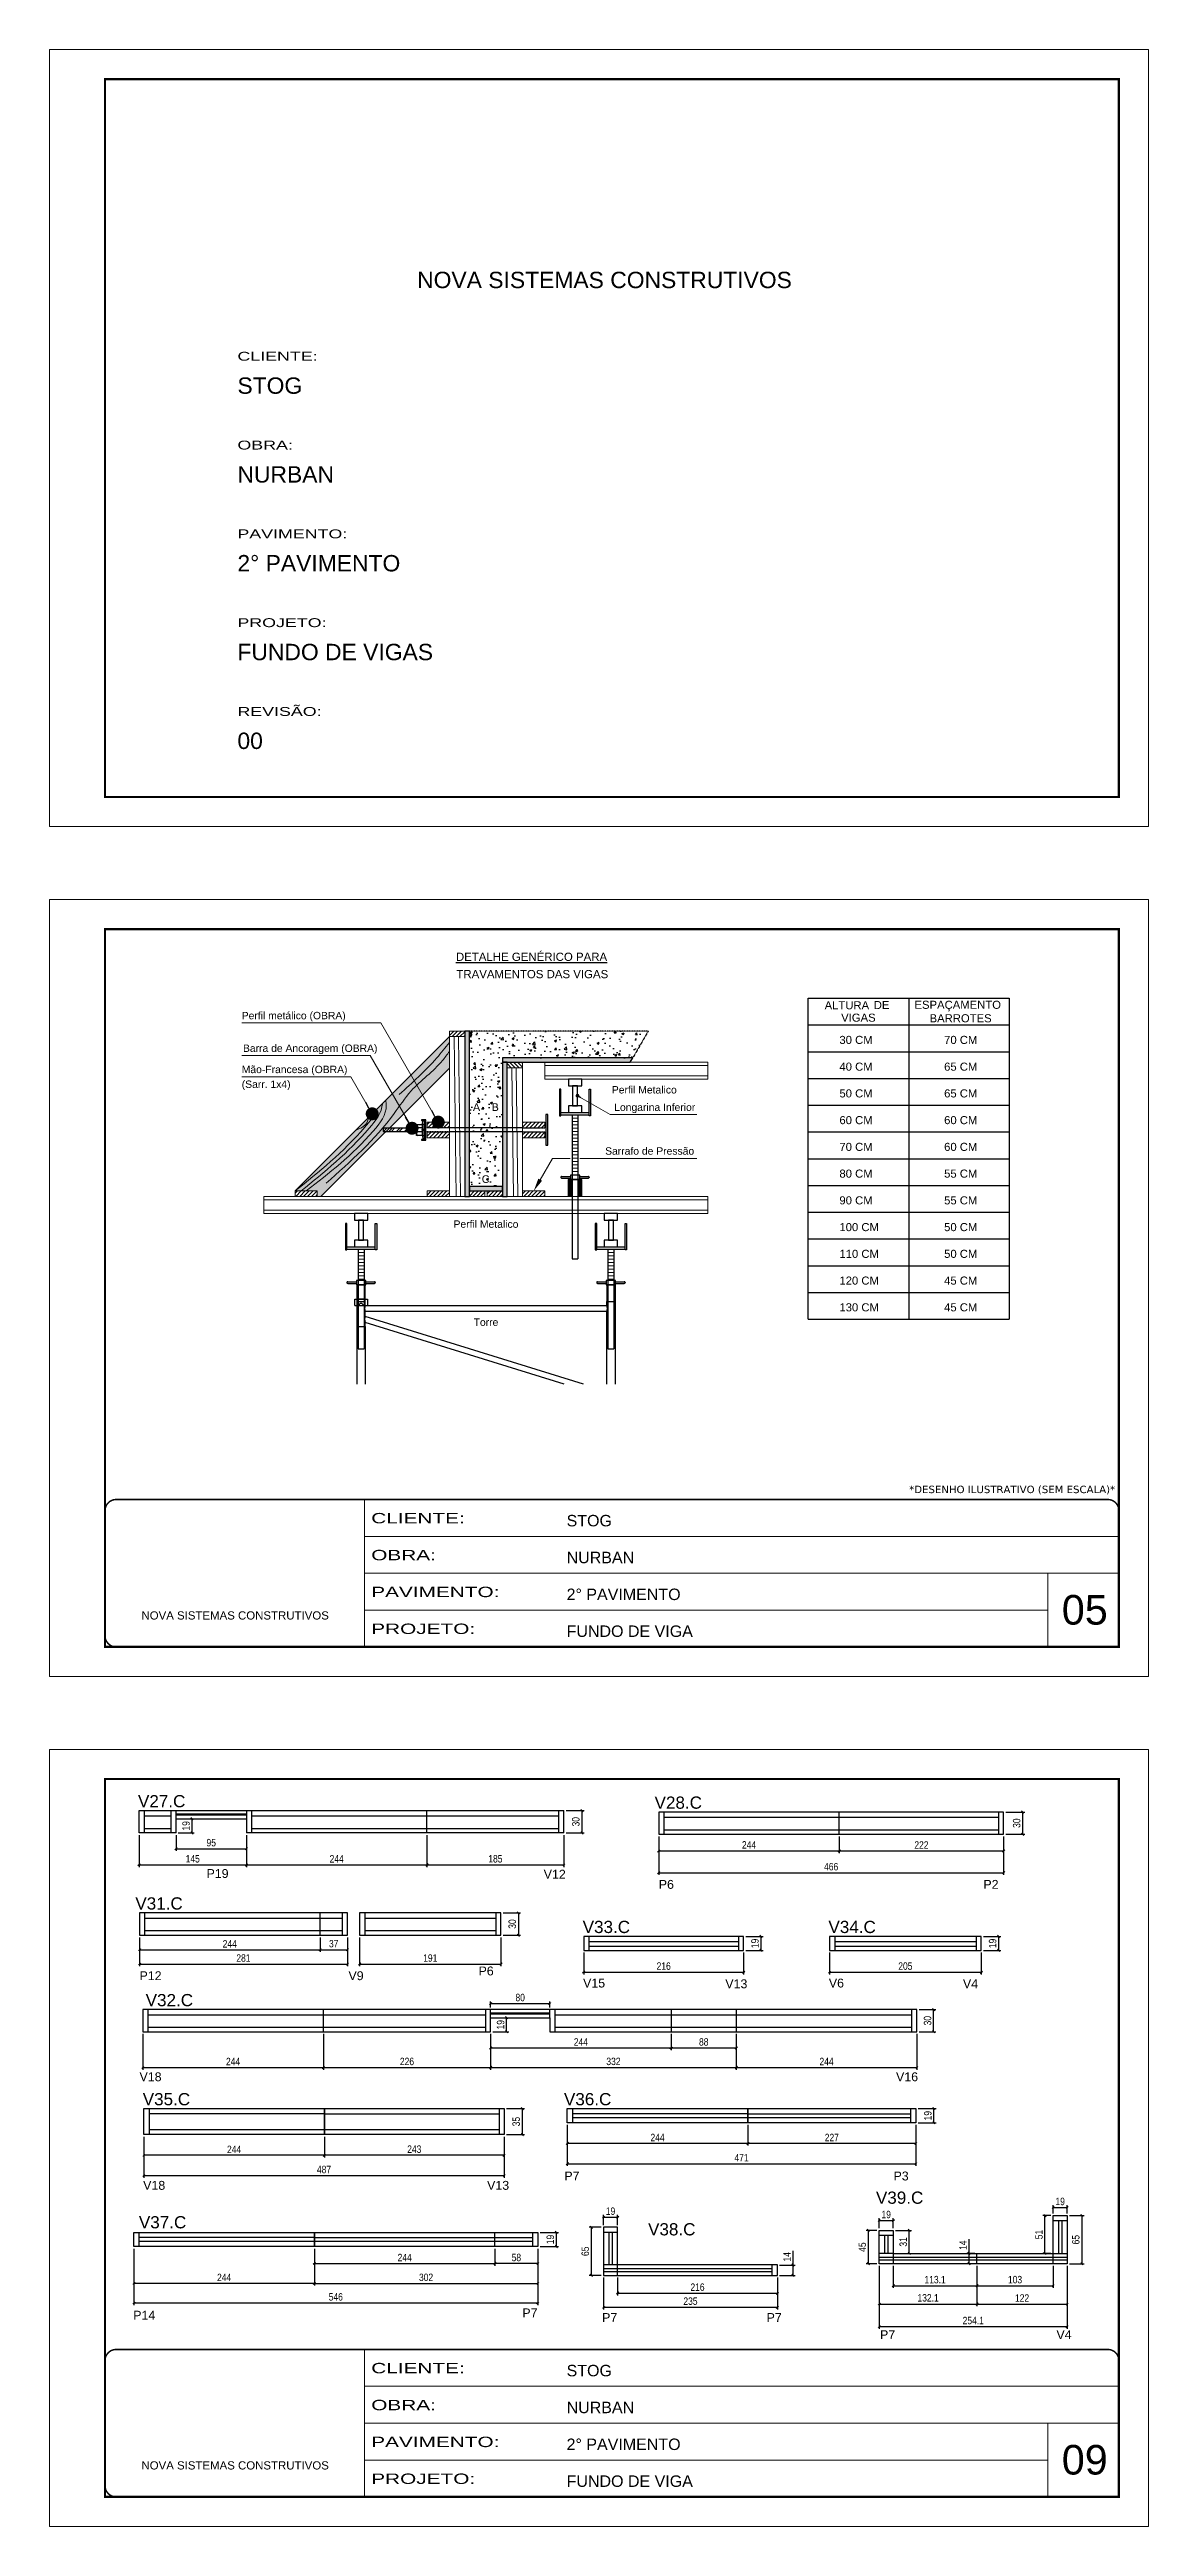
# Model space of a CAD drawing. Extents: x 2513 to 8766, y 921 to 4268.
# Drawn here: x 2513 to 3998, y 921 to 4268 of the extents above; entities that cross this region are included whole.
import ezdxf
from ezdxf.enums import TextEntityAlignment as Align

# ---------------------------------------------------------------- set-up
doc = ezdxf.new("R2010")
doc.units = 0
for name, pattern in [('CONTINUO', [0]), ('DASHED', [0.75, 0.5, -0.25]), ('HIDDEN', [0.375, 0.25, -0.125])]:
    doc.linetypes.add(name, pattern=pattern)
for name, color, linetype in [('5', 5, 'Continuous'), ('BARRA DE ANCORAGEM', 251, 'Continuous'), ('COTA', 241, 'Continuous'), ('GARFOS', 7, 'Continuous'), ('NOMENCLATURA', 7, 'Continuous'), ('Painéis', 200, 'Continuous'), ('SARR_2.2x7', 40, 'Continuous'), ('SARR_EDITAR', 141, 'Continuous')]:
    doc.layers.add(name, color=color, linetype=linetype)
for name, color, linetype, lineweight in [('CARIMBO', 255, 'Continuous', 9), ('CONCRETO', 251, 'Continuous', 25), ('Demarcação 1', 251, 'Continuous', 9), ('Escoras', 2, 'Continuous', 25), ('Folhas', 255, 'Continuous', 9), ('Forcador', 251, 'Continuous', 25), ('Hachura', 251, 'Continuous', 9), ('Madeira', 126, 'Continuous', 18), ('Perfil Metálico', 224, 'Continuous', 18), ('SARRAFO DE PRESSAO', 251, 'DASHED', 9)]:
    doc.layers.add(name, color=color, linetype=linetype, lineweight=lineweight)
doc.layers.add('Demarcação 2', color=254, linetype='Continuous', lineweight=9, true_color=0xe0e0e0)
doc.styles.add('ARIAL', font='arial.ttf')
doc.styles.add('COTA TECNICA', font='techl___.ttf', dxfattribs={"height": 10})
doc.styles.add('COTA TECNICA-50', font='techl___.ttf', dxfattribs={"height": 10})
doc.styles.get("Standard").update_dxf_attribs({"font": 'arial.ttf'})
doc.styles.add('stylellllll', font='verdana.ttf', dxfattribs={"height": 2})
doc.styles.add('Tecnologia', font='')
doc.styles.get('Tecnologia').set_extended_font_data('Forgotten Futurist')
doc.dimstyles.new('3x', dxfattribs={"dimtxt": 10, "dimasz": 5, "dimexe": 7, "dimexo": 5, "dimgap": 4, "dimtad": 1, "dimdec": 4, "dimlfac": 0.333333, "dimdsep": 46, "dimtxsty": 'Standard', "dimblk": 'DOT', "dimcen": 0.09, "dimclrd": 1, "dimclre": 1, "dimclrt": 2, "dimadec": 0, "dimazin": 2, "dimtfac": 1, "dimtdec": 4, "dimtmove": 0, "dimatfit": 3, "dimldrblk": 'DOT', "dimfxl": 1, "dimtolj": 1, "dimtzin": 0, "dimlwd": 9, "dimlwe": 9, "dimarcsym": 0})
doc.dimstyles.new('COTA PAINEL-50', dxfattribs={"dimtxt": 10, "dimasz": 3, "dimexe": 3, "dimexo": 3, "dimgap": 3, "dimtad": 1, "dimdec": 1, "dimzin": 12, "dimdsep": 46, "dimtxsty": 'COTA TECNICA-50', "dimblk1": 'OBLIQUE', "dimblk2": 'OBLIQUE', "dimsah": 1, "dimcen": 0.9, "dimclrd": 4, "dimclre": 4, "dimclrt": 240, "dimadec": 1, "dimazin": 3, "dimtfac": 1, "dimtdec": 1, "dimtmove": 0, "dimatfit": 3, "dimfxl": 1, "dimtolj": 1, "dimtzin": 12, "dimarcsym": 0})
doc.dimstyles.new('PAINEL', dxfattribs={"dimtxt": 10, "dimasz": 3, "dimexe": 3, "dimexo": 3, "dimgap": 3, "dimtad": 1, "dimdec": 1, "dimzin": 12, "dimdsep": 46, "dimtxsty": 'COTA TECNICA', "dimblk1": 'OBLIQUE', "dimblk2": 'OBLIQUE', "dimsah": 1, "dimcen": 0.9, "dimclrd": 4, "dimclre": 4, "dimclrt": 240, "dimadec": 1, "dimazin": 3, "dimtfac": 1, "dimtdec": 1, "dimtmove": 0, "dimatfit": 3, "dimfxl": 1, "dimtolj": 1, "dimtzin": 12, "dimarcsym": 0})
pattern_1 = [(45, (-2227.7545, 8659.23), (-2.6516504, 2.6516504), [])]

msp = doc.modelspace()

# ---------------------------------------------------------------- texts
at = {"color": 0, "linetype": 'Continuous', "ltscale": 5, "style": 'ARIAL'}
for s, height, p in [('NOVA SISTEMAS CONSTRUTIVOS', 22.1184, (3009.73, 3945.82)), ('STOG', 22.118, (2766.89, 3803.04)), ('NURBAN ', 22.118, (2766.89, 3683.04)), ('2° PAVIMENTO', 22.1184, (2766.89, 3563.04)), ('FUNDO DE VIGAS', 22.1184, (2766.89, 3443.04)), ('00', 22.118, (2766.89, 3323.04))]:
    msp.add_text(s, height=height, dxfattribs=at).set_placement(p)
for s, p in [('%%UDETALHE GENÉRICO PARA', (3164.31, 3036.72)), ('TRAVAMENTOS DAS VIGAS', (3165.38, 3013.32))]:
    msp.add_text(s, height=11.0592, dxfattribs=at).set_placement(p, align=Align.CENTER)
at = {"layer": '5', "linetype": 'Continuous'}
for s, p in [('P19', (2725.11, 1797.44)), ('V12', (3180.75, 1796.48)), ('P6', (3336.22, 1782.76)), ('P2', (3774.92, 1782.76)), ('P6', (3092.71, 1665.77)), ('P12', (2634.57, 1659.33)), ('V9', (2916.91, 1659.33)), ('V15', (3233.95, 1649.4)), ('V13', (3426.17, 1648.44)), ('V6', (3566.06, 1649.4)), ('V4', (3747.28, 1648.44)), ('V18', (2634.57, 1522.73)), ('V16', (3656.86, 1522.73)), ('V18', (2639.49, 1376.04)), ('V13', (3104.26, 1376.04)), ('P7', (3208.68, 1388.7)), ('P3', (3653.45, 1388.7)), ('P14', (2626.08, 1200.55)), ('P7', (3151.89, 1203.72)), ('P7', (3259.67, 1197.39)), ('P7', (3481.95, 1197.39)), ('P7', (3635.25, 1174.24)), ('V4', (3873.62, 1174.24))]:
    msp.add_text(s, height=12, rotation=359.99996, dxfattribs=at).set_placement(p)
at = {"layer": 'CARIMBO', "style": 'ARIAL'}
for s, height, p in [('Perfil metálico (OBRA)', 10, (2772.73, 2957.83)), ('Barra de Ancoragem (OBRA)', 10, (2774.41, 2913.71)), ('Mão-Francesa (OBRA)', 10, (2772.73, 2885.04)), ('Longarina Inferior', 10, (3276.06, 2833.94)), ('Sarrafo de Pressão', 10, (3263.78, 2774.82)), ('05', 40, (3880.85, 2139.81)), ('09', 40, (3880.85, 991.24))]:
    msp.add_text(s, height=height, dxfattribs=at).set_placement(p)
msp.add_text('(Sarr. 1x4)', height=10, dxfattribs=at).set_placement((2772.73, 2875.04), align=Align.TOP_LEFT)
for s, p in [('Perfil Metalico', (3316.71, 2862.52)), ('Perfil Metalico', (3102.77, 2681.02)), ('Torre', (3102.77, 2548.49))]:
    msp.add_text(s, height=10, dxfattribs=at).set_placement(p, align=Align.MIDDLE_CENTER)
at = {"layer": 'CARIMBO', "color": 0, "linetype": 'Continuous', "style": 'ARIAL'}
for s, p in [('A', (3089.98, 2839.07)), ('B', (3115.27, 2839.07)), ('C', (3102.31, 2741.82))]:
    msp.add_text(s, height=10.37, dxfattribs=at).set_placement(p, align=Align.MIDDLE_CENTER)
at = {"layer": 'CARIMBO', "style": 'stylellllll'}
msp.add_text('*DESENHO ILUSTRATIVO (SEM ESCALA)*', height=10, dxfattribs=at).set_placement((3952.99, 2317.49), align=Align.RIGHT)
at = {"layer": 'Folhas', "color": 30, "style": 'Tecnologia', "width": 1.5}
for s, p in [('CLIENTE:', (2766.89, 3847.75)), ('OBRA:', (2766.89, 3727.75)), ('PAVIMENTO:', (2766.89, 3607.75)), ('PROJETO:', (2766.89, 3487.75)), ('REVISÃO:', (2766.89, 3367.75))]:
    msp.add_text(s, height=12, dxfattribs=at).set_placement(p)
at = {"layer": 'GARFOS', "color": 2, "ltscale": 1.5}
for s, height, p in [('ALTURA   ', 10.91, (3560.39, 2971.23)), ('DE', 10.91, (3626.78, 2971.62)), ('ESPAÇAMENTO', 10.9102, (3681.83, 2971.93)), ('VIGAS', 10.91, (3582.74, 2954.54)), ('BARROTES', 10.91, (3702.24, 2953.7)), ('30 CM', 10.91, (3580.38, 2924.47)), ('70 CM', 10.91, (3721.86, 2924.47)), ('40 CM', 10.91, (3580.38, 2888.33)), ('65 CM', 10.91, (3721.86, 2888.33)), ('50 CM', 10.91, (3580.38, 2852.19)), ('65 CM', 10.91, (3721.86, 2852.19)), ('60 CM', 10.91, (3580.38, 2816.06)), ('60 CM', 10.91, (3721.86, 2816.06)), ('70 CM', 10.91, (3580.38, 2779.92)), ('60 CM', 10.91, (3721.86, 2779.92)), ('80 CM', 10.91, (3580.38, 2743.79)), ('55 CM', 10.91, (3721.86, 2743.79)), ('90 CM', 10.91, (3580.38, 2707.65)), ('55 CM', 10.91, (3721.86, 2707.65)), ('100 CM', 10.91, (3580.38, 2671.51)), ('50 CM', 10.91, (3721.86, 2671.51)), ('110 CM', 10.91, (3580.38, 2635.38)), ('50 CM', 10.91, (3721.86, 2635.38)), ('120 CM', 10.91, (3580.38, 2599.24)), ('45 CM', 10.91, (3721.86, 2599.24)), ('130 CM', 10.91, (3580.38, 2563.11)), ('45 CM', 10.91, (3721.86, 2563.11))]:
    msp.add_text(s, height=height, dxfattribs=at).set_placement(p)
at = {"layer": 'NOMENCLATURA', "linetype": 'Continuous'}
for s, p in [('V27.C', (2632.49, 1892.96)), ('V28.C', (3330.59, 1891.01)), ('V31.C', (2628.94, 1754.77)), ('V33.C', (3233.43, 1723)), ('V34.C', (3565.53, 1723)), ('V32.C', (2642.91, 1624.12)), ('V35.C', (2638.94, 1490.26)), ('V36.C', (3208.13, 1490.26)), ('V39.C', (3629.72, 1357.15)), ('V37.C', (2633.74, 1323.94)), ('V38.C', (3321.79, 1314.44))]:
    msp.add_text(s, height=16.5, dxfattribs=at).set_placement(p)

# ---------------------------------------------------------------- blocks, each defined once
blk = doc.blocks.new('9999999999')
at = {"color": 30, "linetype": 'CONTINUO'}
for p, q in [((98564.6, 34230.2), (98564.6, 34429.4)), ((98564.6, 34379.6), (99584, 34379.6)), ((98564.6, 34329.8), (99488, 34329.8)), ((99584, 34329.8), (99488, 34329.8)), ((99488, 34329.8), (99488, 34230.2)), ((98564.6, 34280), (99488, 34280))]:
    blk.add_line(p, q, dxfattribs=at)
at = {"color": 30, "linetype": 'CONTINUO', "const_width": 2}
blk.add_lwpolyline([(99584, 34230.2), (99584, 34414.4, 0.414214), (99569, 34429.4), (98229, 34429.4, 0.414214), (98214, 34414.4), (98214, 34245.2, 0.414214), (98229, 34230.2), (99584, 34230.2)], format="xyb", dxfattribs=at)
at = {"layer": 'Folhas'}
blk.add_lwpolyline([(98139, 34190.2), (99624, 34190.2), (99624, 35240.2), (98139, 35240.2)], close=True, dxfattribs=at)
at = {"layer": 'Folhas', "color": 30, "const_width": 3}
blk.add_lwpolyline([(98214, 34230.2), (99584, 34230.2), (99584, 35200.2), (98214, 35200.2)], close=True, dxfattribs=at)
at = {"color": 7, "linetype": 'Continuous', "ltscale": 5, "style": 'ARIAL'}
for s, height, p in [('STOG', 15.48, (98837.7, 34393.1)), ('NURBAN', 15.48, (98837.7, 34343.3)), ('2° PAVIMENTO', 15.483, (98837.7, 34293.5)), ('NOVA SISTEMAS CONSTRUTIVOS', 11.059, (98263.2, 34267.2)), ('FUNDO DE VIGA', 15.483, (98837.7, 34243.7))]:
    blk.add_text(s, height=height, dxfattribs=at).set_placement(p)
at = {"layer": 'Folhas', "color": 7, "style": 'Tecnologia', "width": 1.5}
for s, p in [('CLIENTE:', (98573.7, 34397.2)), ('OBRA:', (98573.7, 34347.3)), ('PAVIMENTO:', (98573.7, 34297.5)), ('PROJETO:', (98573.7, 34247.7))]:
    blk.add_text(s, height=14, dxfattribs=at).set_placement(p)
blk = doc.blocks.new('HT20CT')
at = {"layer": 'Forcador'}
for points in [[(-4, 16), (-4, 20), (4, 20), (4, 16)], [(-1.5, 4), (-1.5, 16), (1.5, 16), (1.5, 4)], [(-4, 0), (-4, 4), (4, 4), (4, 0)]]:
    blk.add_lwpolyline(points, close=True, dxfattribs=at)
blk = doc.blocks.new('_Dot')
at = {"color": 0, "linetype": 'ByBlock', "lineweight": -2}
blk.add_line((-0.5, 0), (-1, 0), dxfattribs=at)
at = {"color": 0, "linetype": 'ByBlock', "const_width": 0.5}
blk.add_lwpolyline([(-0.25, 0, 1), (0.25, 0, 1)], format="xyb", close=True, dxfattribs=at)
blk = doc.blocks.new('_Oblique')
at = {"color": 0, "linetype": 'ByBlock', "lineweight": -2}
blk.add_line((-0.5, -0.5), (0.5, 0.5), dxfattribs=at)
blk = doc.blocks.new('*D163')
at = {"layer": 'COTA', "color": 4, "lineweight": -2, "transparency": 16777216}
for p, q in [((2634, 1855.4), (2634, 1812.2)), ((2779, 1855.4), (2779, 1812.2)), ((2634, 1815.2), (2779, 1815.2))]:
    blk.add_line(p, q, dxfattribs=at)
at = {"layer": 'Defpoints', "color": 0, "transparency": 16777216}
for p in [(2634, 1858.4), (2779, 1858.4), (2779, 1815.2)]:
    blk.add_point(p, dxfattribs=at)
at = {"layer": 'COTA', "color": 4, "lineweight": -2, "transparency": 16777216, "xscale": 3, "yscale": 3, "zscale": 3, "rotation": 180}
blk.add_blockref('_Oblique', (2634, 1815.2), dxfattribs=at)
at = {"layer": 'COTA', "color": 4, "lineweight": -2, "transparency": 16777216, "xscale": 3, "yscale": 3, "zscale": 3}
blk.add_blockref('_Oblique', (2779, 1815.2), dxfattribs=at)
at = {"layer": 'COTA', "color": 240, "transparency": 16777216, "insert": (2706.5, 1823.3), "char_height": 10, "attachment_point": 5, "style": 'COTA TECNICA'}
blk.add_mtext('\\A1;145', dxfattribs=at)
blk = doc.blocks.new('*D32')
at = {"layer": 'COTA', "color": 4, "lineweight": -2, "transparency": 16777216}
for p, q in [((2779, 1855.4), (2779, 1812.2)), ((3023, 1855.4), (3023, 1812.2)), ((2779, 1815.2), (3023, 1815.2))]:
    blk.add_line(p, q, dxfattribs=at)
at = {"layer": 'Defpoints', "color": 0, "transparency": 16777216}
for p in [(2779, 1858.4), (3023, 1858.4), (3023, 1815.2)]:
    blk.add_point(p, dxfattribs=at)
at = {"layer": 'COTA', "color": 4, "lineweight": -2, "transparency": 16777216, "xscale": 3, "yscale": 3, "zscale": 3, "rotation": 180}
blk.add_blockref('_Oblique', (2779, 1815.2), dxfattribs=at)
at = {"layer": 'COTA', "color": 4, "lineweight": -2, "transparency": 16777216, "xscale": 3, "yscale": 3, "zscale": 3}
blk.add_blockref('_Oblique', (3023, 1815.2), dxfattribs=at)
at = {"layer": 'COTA', "color": 240, "transparency": 16777216, "insert": (2901, 1823.3), "char_height": 10, "attachment_point": 5, "style": 'COTA TECNICA'}
blk.add_mtext('\\A1;244', dxfattribs=at)
blk = doc.blocks.new('*D120')
at = {"layer": 'COTA', "color": 4, "lineweight": -2, "transparency": 16777216}
for p, q in [((3023, 1855.4), (3023, 1812.2)), ((3208, 1855.4), (3208, 1812.2)), ((3023, 1815.2), (3208, 1815.2))]:
    blk.add_line(p, q, dxfattribs=at)
at = {"layer": 'Defpoints', "color": 0, "transparency": 16777216}
for p in [(3023, 1858.4), (3208, 1858.4), (3208, 1815.2)]:
    blk.add_point(p, dxfattribs=at)
at = {"layer": 'COTA', "color": 4, "lineweight": -2, "transparency": 16777216, "xscale": 3, "yscale": 3, "zscale": 3, "rotation": 180}
blk.add_blockref('_Oblique', (3023, 1815.2), dxfattribs=at)
at = {"layer": 'COTA', "color": 4, "lineweight": -2, "transparency": 16777216, "xscale": 3, "yscale": 3, "zscale": 3}
blk.add_blockref('_Oblique', (3208, 1815.2), dxfattribs=at)
at = {"layer": 'COTA', "color": 240, "transparency": 16777216, "insert": (3115.5, 1823.3), "char_height": 10, "attachment_point": 5, "style": 'COTA TECNICA'}
blk.add_mtext('\\A1;185', dxfattribs=at)
blk = doc.blocks.new('*D121')
at = {"layer": 'COTA', "color": 4, "lineweight": -2, "transparency": 16777216}
for p, q in [((3211, 1888.4), (3235.4, 1888.4)), ((3232.4, 1888.4), (3232.4, 1858.4)), ((3211, 1858.4), (3235.4, 1858.4))]:
    blk.add_line(p, q, dxfattribs=at)
at = {"layer": 'Defpoints', "color": 0, "transparency": 16777216}
for p in [(3208, 1888.4), (3208, 1858.4), (3232.4, 1858.4)]:
    blk.add_point(p, dxfattribs=at)
at = {"layer": 'COTA', "color": 4, "lineweight": -2, "transparency": 16777216, "xscale": 3, "yscale": 3, "zscale": 3}
for p, rotation in [((3232.4, 1888.4), 90), ((3232.4, 1858.4), 270)]:
    blk.add_blockref('_Oblique', p, dxfattribs=dict(at, rotation=rotation))
at = {"layer": 'COTA', "color": 240, "transparency": 16777216, "insert": (3224.2, 1873.4), "char_height": 10, "attachment_point": 5, "rotation": 90, "style": 'COTA TECNICA'}
blk.add_mtext('\\A1;30', dxfattribs=at)
blk = doc.blocks.new('*D122')
at = {"layer": 'COTA', "color": 4, "lineweight": -2, "transparency": 16777216}
for p, q in [((2684, 1855.4), (2684, 1833.9)), ((2779, 1855.4), (2779, 1833.9)), ((2684, 1836.9), (2779, 1836.9))]:
    blk.add_line(p, q, dxfattribs=at)
at = {"layer": 'Defpoints', "color": 0, "transparency": 16777216}
for p in [(2684, 1858.4), (2779, 1858.4), (2779, 1836.9)]:
    blk.add_point(p, dxfattribs=at)
at = {"layer": 'COTA', "color": 4, "lineweight": -2, "transparency": 16777216, "xscale": 3, "yscale": 3, "zscale": 3, "rotation": 180}
blk.add_blockref('_Oblique', (2684, 1836.9), dxfattribs=at)
at = {"layer": 'COTA', "color": 4, "lineweight": -2, "transparency": 16777216, "xscale": 3, "yscale": 3, "zscale": 3}
blk.add_blockref('_Oblique', (2779, 1836.9), dxfattribs=at)
at = {"layer": 'COTA', "color": 240, "transparency": 16777216, "insert": (2731.5, 1845.1), "char_height": 10, "attachment_point": 5, "style": 'COTA TECNICA'}
blk.add_mtext('\\A1;95', dxfattribs=at)
blk = doc.blocks.new('*D123')
at = {"layer": 'COTA', "color": 4, "lineweight": -2, "transparency": 16777216}
for p, q in [((2687, 1877.4), (2708.6, 1877.4)), ((2705.6, 1858.4), (2705.6, 1877.4)), ((2687, 1858.4), (2708.6, 1858.4))]:
    blk.add_line(p, q, dxfattribs=at)
at = {"layer": 'Defpoints', "color": 0, "transparency": 16777216}
for p in [(2684, 1877.4), (2705.6, 1877.4), (2684, 1858.4)]:
    blk.add_point(p, dxfattribs=at)
at = {"layer": 'COTA', "color": 4, "lineweight": -2, "transparency": 16777216, "xscale": 3, "yscale": 3, "zscale": 3}
for p, rotation in [((2705.6, 1877.4), 90), ((2705.6, 1858.4), 270)]:
    blk.add_blockref('_Oblique', p, dxfattribs=dict(at, rotation=rotation))
at = {"layer": 'COTA', "color": 240, "transparency": 16777216, "insert": (2697.5, 1867.9), "char_height": 10, "attachment_point": 5, "rotation": 90, "style": 'COTA TECNICA'}
blk.add_mtext('\\A1;19', dxfattribs=at)
blk = doc.blocks.new('*D124')
at = {"layer": 'COTA', "color": 4, "linetype": 'ByBlock', "lineweight": -2, "transparency": 16777216}
for p, q in [((3336.2, 1853.5), (3336.2, 1801.5)), ((3802.2, 1853.5), (3802.2, 1801.5)), ((3336.2, 1804.5), (3802.2, 1804.5))]:
    blk.add_line(p, q, dxfattribs=at)
at = {"layer": 'Defpoints', "color": 0, "linetype": 'ByBlock', "transparency": 16777216}
for p in [(3336.2, 1856.5), (3802.2, 1856.5), (3802.2, 1804.5)]:
    blk.add_point(p, dxfattribs=at)
at = {"layer": 'COTA', "color": 4, "linetype": 'ByBlock', "lineweight": -2, "transparency": 16777216, "xscale": 3, "yscale": 3, "zscale": 3, "rotation": 180}
blk.add_blockref('_Oblique', (3336.2, 1804.5), dxfattribs=at)
at = {"layer": 'COTA', "color": 4, "linetype": 'ByBlock', "lineweight": -2, "transparency": 16777216, "xscale": 3, "yscale": 3, "zscale": 3}
blk.add_blockref('_Oblique', (3802.2, 1804.5), dxfattribs=at)
at = {"layer": 'COTA', "color": 240, "linetype": 'ByBlock', "transparency": 16777216, "insert": (3569.2, 1812.6), "char_height": 10, "attachment_point": 5, "style": 'COTA TECNICA-50'}
blk.add_mtext('\\A1;466', dxfattribs=at)
blk = doc.blocks.new('*D33')
at = {"layer": 'COTA', "color": 4, "lineweight": -2, "transparency": 16777216}
for p, q in [((3336.2, 1853.5), (3336.2, 1831)), ((3580.2, 1853.5), (3580.2, 1831)), ((3336.2, 1834), (3580.2, 1834))]:
    blk.add_line(p, q, dxfattribs=at)
at = {"layer": 'Defpoints', "color": 0, "transparency": 16777216}
for p in [(3336.2, 1856.5), (3580.2, 1856.5), (3580.2, 1834)]:
    blk.add_point(p, dxfattribs=at)
at = {"layer": 'COTA', "color": 4, "lineweight": -2, "transparency": 16777216, "xscale": 3, "yscale": 3, "zscale": 3, "rotation": 180}
blk.add_blockref('_Oblique', (3336.2, 1834), dxfattribs=at)
at = {"layer": 'COTA', "color": 4, "lineweight": -2, "transparency": 16777216, "xscale": 3, "yscale": 3, "zscale": 3}
blk.add_blockref('_Oblique', (3580.2, 1834), dxfattribs=at)
at = {"layer": 'COTA', "color": 240, "transparency": 16777216, "insert": (3458.2, 1842.1), "char_height": 10, "attachment_point": 5, "style": 'COTA TECNICA'}
blk.add_mtext('\\A1;244', dxfattribs=at)
blk = doc.blocks.new('*D34')
at = {"layer": 'COTA', "color": 4, "lineweight": -2, "transparency": 16777216}
for p, q in [((3580.2, 1853.5), (3580.2, 1831)), ((3802.2, 1853.5), (3802.2, 1831)), ((3580.2, 1834), (3802.2, 1834))]:
    blk.add_line(p, q, dxfattribs=at)
at = {"layer": 'Defpoints', "color": 0, "transparency": 16777216}
for p in [(3580.2, 1856.5), (3802.2, 1856.5), (3802.2, 1834)]:
    blk.add_point(p, dxfattribs=at)
at = {"layer": 'COTA', "color": 4, "lineweight": -2, "transparency": 16777216, "xscale": 3, "yscale": 3, "zscale": 3, "rotation": 180}
blk.add_blockref('_Oblique', (3580.2, 1834), dxfattribs=at)
at = {"layer": 'COTA', "color": 4, "lineweight": -2, "transparency": 16777216, "xscale": 3, "yscale": 3, "zscale": 3}
blk.add_blockref('_Oblique', (3802.2, 1834), dxfattribs=at)
at = {"layer": 'COTA', "color": 240, "transparency": 16777216, "insert": (3691.2, 1842), "char_height": 10, "attachment_point": 5, "style": 'COTA TECNICA'}
blk.add_mtext('\\A1;222', dxfattribs=at)
blk = doc.blocks.new('*D125')
at = {"layer": 'COTA', "color": 4, "lineweight": -2, "transparency": 16777216}
for p, q in [((3805.2, 1886.5), (3831.1, 1886.5)), ((3828.1, 1856.5), (3828.1, 1886.5)), ((3805.2, 1856.5), (3831.1, 1856.5))]:
    blk.add_line(p, q, dxfattribs=at)
at = {"layer": 'Defpoints', "color": 0, "transparency": 16777216}
for p in [(3802.2, 1886.5), (3828.1, 1886.5), (3802.2, 1856.5)]:
    blk.add_point(p, dxfattribs=at)
at = {"layer": 'COTA', "color": 4, "lineweight": -2, "transparency": 16777216, "xscale": 3, "yscale": 3, "zscale": 3}
for p, rotation in [((3828.1, 1886.5), 90), ((3828.1, 1856.5), 270)]:
    blk.add_blockref('_Oblique', p, dxfattribs=dict(at, rotation=rotation))
at = {"layer": 'COTA', "color": 240, "transparency": 16777216, "insert": (3819.9, 1871.5), "char_height": 10, "attachment_point": 5, "rotation": 90, "style": 'COTA TECNICA'}
blk.add_mtext('\\A1;30', dxfattribs=at)
blk = doc.blocks.new('*D126')
at = {"layer": 'COTA', "color": 4, "linetype": 'ByBlock', "lineweight": -2, "transparency": 16777216}
for p, q in [((2634.5, 1717.2), (2634.5, 1678.1)), ((2915.5, 1717.2), (2915.5, 1678.1)), ((2634.5, 1681.1), (2915.5, 1681.1))]:
    blk.add_line(p, q, dxfattribs=at)
at = {"layer": 'Defpoints', "color": 0, "linetype": 'ByBlock', "transparency": 16777216}
for p in [(2634.5, 1720.2), (2915.5, 1720.2), (2915.5, 1681.1)]:
    blk.add_point(p, dxfattribs=at)
at = {"layer": 'COTA', "color": 4, "linetype": 'ByBlock', "lineweight": -2, "transparency": 16777216, "xscale": 3, "yscale": 3, "zscale": 3, "rotation": 180}
blk.add_blockref('_Oblique', (2634.5, 1681.1), dxfattribs=at)
at = {"layer": 'COTA', "color": 4, "linetype": 'ByBlock', "lineweight": -2, "transparency": 16777216, "xscale": 3, "yscale": 3, "zscale": 3}
blk.add_blockref('_Oblique', (2915.5, 1681.1), dxfattribs=at)
at = {"layer": 'COTA', "color": 240, "linetype": 'ByBlock', "transparency": 16777216, "insert": (2775, 1689.2), "char_height": 10, "attachment_point": 5, "style": 'COTA TECNICA-50'}
blk.add_mtext('\\A1;281', dxfattribs=at)
blk = doc.blocks.new('*D35')
at = {"layer": 'COTA', "color": 4, "lineweight": -2, "transparency": 16777216}
for p, q in [((2634.5, 1717.2), (2634.5, 1697.4)), ((2878.5, 1717.2), (2878.5, 1697.4)), ((2634.5, 1700.4), (2878.5, 1700.4))]:
    blk.add_line(p, q, dxfattribs=at)
at = {"layer": 'Defpoints', "color": 0, "transparency": 16777216}
for p in [(2634.5, 1720.2), (2878.5, 1720.2), (2878.5, 1700.4)]:
    blk.add_point(p, dxfattribs=at)
at = {"layer": 'COTA', "color": 4, "lineweight": -2, "transparency": 16777216, "xscale": 3, "yscale": 3, "zscale": 3, "rotation": 180}
blk.add_blockref('_Oblique', (2634.5, 1700.4), dxfattribs=at)
at = {"layer": 'COTA', "color": 4, "lineweight": -2, "transparency": 16777216, "xscale": 3, "yscale": 3, "zscale": 3}
blk.add_blockref('_Oblique', (2878.5, 1700.4), dxfattribs=at)
at = {"layer": 'COTA', "color": 240, "transparency": 16777216, "insert": (2756.5, 1708.4), "char_height": 10, "attachment_point": 5, "style": 'COTA TECNICA'}
blk.add_mtext('\\A1;244', dxfattribs=at)
blk = doc.blocks.new('*D36')
at = {"layer": 'COTA', "color": 4, "lineweight": -2, "transparency": 16777216}
for p, q in [((2878.5, 1717.2), (2878.5, 1697.4)), ((2915.5, 1717.2), (2915.5, 1697.4)), ((2878.5, 1700.4), (2915.5, 1700.4))]:
    blk.add_line(p, q, dxfattribs=at)
at = {"layer": 'Defpoints', "color": 0, "transparency": 16777216}
for p in [(2878.5, 1720.2), (2915.5, 1720.2), (2915.5, 1700.4)]:
    blk.add_point(p, dxfattribs=at)
at = {"layer": 'COTA', "color": 4, "lineweight": -2, "transparency": 16777216, "xscale": 3, "yscale": 3, "zscale": 3, "rotation": 180}
blk.add_blockref('_Oblique', (2878.5, 1700.4), dxfattribs=at)
at = {"layer": 'COTA', "color": 4, "lineweight": -2, "transparency": 16777216, "xscale": 3, "yscale": 3, "zscale": 3}
blk.add_blockref('_Oblique', (2915.5, 1700.4), dxfattribs=at)
at = {"layer": 'COTA', "color": 240, "transparency": 16777216, "insert": (2897, 1708.6), "char_height": 10, "attachment_point": 5, "style": 'COTA TECNICA'}
blk.add_mtext('\\A1;37', dxfattribs=at)
blk = doc.blocks.new('*D127')
at = {"layer": 'COTA', "color": 4, "linetype": 'ByBlock', "lineweight": -2, "transparency": 16777216}
for p, q in [((2932, 1717.2), (2932, 1678.1)), ((3123, 1717.2), (3123, 1678.1)), ((2932, 1681.1), (3123, 1681.1))]:
    blk.add_line(p, q, dxfattribs=at)
at = {"layer": 'Defpoints', "color": 0, "linetype": 'ByBlock', "transparency": 16777216}
for p in [(2932, 1720.2), (3123, 1720.2), (3123, 1681.1)]:
    blk.add_point(p, dxfattribs=at)
at = {"layer": 'COTA', "color": 4, "linetype": 'ByBlock', "lineweight": -2, "transparency": 16777216, "xscale": 3, "yscale": 3, "zscale": 3, "rotation": 180}
blk.add_blockref('_Oblique', (2932, 1681.1), dxfattribs=at)
at = {"layer": 'COTA', "color": 4, "linetype": 'ByBlock', "lineweight": -2, "transparency": 16777216, "xscale": 3, "yscale": 3, "zscale": 3}
blk.add_blockref('_Oblique', (3123, 1681.1), dxfattribs=at)
at = {"layer": 'COTA', "color": 240, "linetype": 'ByBlock', "transparency": 16777216, "insert": (3027.5, 1689.2), "char_height": 10, "attachment_point": 5, "style": 'COTA TECNICA-50'}
blk.add_mtext('\\A1;191', dxfattribs=at)
blk = doc.blocks.new('*D128')
at = {"layer": 'COTA', "color": 4, "lineweight": -2, "transparency": 16777216}
for p, q in [((3126, 1750.2), (3149.5, 1750.2)), ((3146.5, 1750.2), (3146.5, 1720.2)), ((3126, 1720.2), (3149.5, 1720.2))]:
    blk.add_line(p, q, dxfattribs=at)
at = {"layer": 'Defpoints', "color": 0, "transparency": 16777216}
for p in [(3123, 1750.2), (3123, 1720.2), (3146.5, 1720.2)]:
    blk.add_point(p, dxfattribs=at)
at = {"layer": 'COTA', "color": 4, "lineweight": -2, "transparency": 16777216, "xscale": 3, "yscale": 3, "zscale": 3}
for p, rotation in [((3146.5, 1750.2), 90), ((3146.5, 1720.2), 270)]:
    blk.add_blockref('_Oblique', p, dxfattribs=dict(at, rotation=rotation))
at = {"layer": 'COTA', "color": 240, "transparency": 16777216, "insert": (3138.3, 1735.2), "char_height": 10, "attachment_point": 5, "rotation": 90, "style": 'COTA TECNICA'}
blk.add_mtext('\\A1;30', dxfattribs=at)
blk = doc.blocks.new('*D129')
at = {"layer": 'COTA', "color": 4, "lineweight": -2, "transparency": 16777216}
for p, q in [((2639, 1586.6), (2639, 1538.3)), ((2883, 1586.6), (2883, 1538.3)), ((2639, 1541.3), (2883, 1541.3))]:
    blk.add_line(p, q, dxfattribs=at)
at = {"layer": 'Defpoints', "color": 0, "transparency": 16777216}
for p in [(2639, 1589.6), (2883, 1589.6), (2883, 1541.3)]:
    blk.add_point(p, dxfattribs=at)
at = {"layer": 'COTA', "color": 4, "lineweight": -2, "transparency": 16777216, "xscale": 3, "yscale": 3, "zscale": 3, "rotation": 180}
blk.add_blockref('_Oblique', (2639, 1541.3), dxfattribs=at)
at = {"layer": 'COTA', "color": 4, "lineweight": -2, "transparency": 16777216, "xscale": 3, "yscale": 3, "zscale": 3}
blk.add_blockref('_Oblique', (2883, 1541.3), dxfattribs=at)
at = {"layer": 'COTA', "color": 240, "transparency": 16777216, "insert": (2761, 1549.4), "char_height": 10, "attachment_point": 5, "style": 'COTA TECNICA'}
blk.add_mtext('\\A1;244', dxfattribs=at)
blk = doc.blocks.new('*D37')
at = {"layer": 'COTA', "color": 4, "lineweight": -2, "transparency": 16777216}
for p, q in [((2883, 1586.6), (2883, 1538.3)), ((3109, 1586.6), (3109, 1538.3)), ((2883, 1541.3), (3109, 1541.3))]:
    blk.add_line(p, q, dxfattribs=at)
at = {"layer": 'Defpoints', "color": 0, "transparency": 16777216}
for p in [(2883, 1589.6), (3109, 1589.6), (3109, 1541.3)]:
    blk.add_point(p, dxfattribs=at)
at = {"layer": 'COTA', "color": 4, "lineweight": -2, "transparency": 16777216, "xscale": 3, "yscale": 3, "zscale": 3, "rotation": 180}
blk.add_blockref('_Oblique', (2883, 1541.3), dxfattribs=at)
at = {"layer": 'COTA', "color": 4, "lineweight": -2, "transparency": 16777216, "xscale": 3, "yscale": 3, "zscale": 3}
blk.add_blockref('_Oblique', (3109, 1541.3), dxfattribs=at)
at = {"layer": 'COTA', "color": 240, "transparency": 16777216, "insert": (2996, 1549.4), "char_height": 10, "attachment_point": 5, "style": 'COTA TECNICA'}
blk.add_mtext('\\A1;226', dxfattribs=at)
blk = doc.blocks.new('*D38')
at = {"layer": 'COTA', "color": 4, "lineweight": -2, "transparency": 16777216}
for p, q in [((3109, 1586.6), (3109, 1564.7)), ((3353, 1586.6), (3353, 1564.7)), ((3109, 1567.7), (3353, 1567.7))]:
    blk.add_line(p, q, dxfattribs=at)
at = {"layer": 'Defpoints', "color": 0, "transparency": 16777216}
for p in [(3109, 1589.6), (3353, 1589.6), (3353, 1567.7)]:
    blk.add_point(p, dxfattribs=at)
at = {"layer": 'COTA', "color": 4, "lineweight": -2, "transparency": 16777216, "xscale": 3, "yscale": 3, "zscale": 3, "rotation": 180}
blk.add_blockref('_Oblique', (3109, 1567.7), dxfattribs=at)
at = {"layer": 'COTA', "color": 4, "lineweight": -2, "transparency": 16777216, "xscale": 3, "yscale": 3, "zscale": 3}
blk.add_blockref('_Oblique', (3353, 1567.7), dxfattribs=at)
at = {"layer": 'COTA', "color": 240, "transparency": 16777216, "insert": (3231, 1575.8), "char_height": 10, "attachment_point": 5, "style": 'COTA TECNICA'}
blk.add_mtext('\\A1;244', dxfattribs=at)
blk = doc.blocks.new('*D39')
at = {"layer": 'COTA', "color": 4, "lineweight": -2, "transparency": 16777216}
for p, q in [((3353, 1586.6), (3353, 1564.7)), ((3441, 1586.6), (3441, 1564.7)), ((3353, 1567.7), (3441, 1567.7))]:
    blk.add_line(p, q, dxfattribs=at)
at = {"layer": 'Defpoints', "color": 0, "transparency": 16777216}
for p in [(3353, 1589.6), (3441, 1589.6), (3441, 1567.7)]:
    blk.add_point(p, dxfattribs=at)
at = {"layer": 'COTA', "color": 4, "lineweight": -2, "transparency": 16777216, "xscale": 3, "yscale": 3, "zscale": 3, "rotation": 180}
blk.add_blockref('_Oblique', (3353, 1567.7), dxfattribs=at)
at = {"layer": 'COTA', "color": 4, "lineweight": -2, "transparency": 16777216, "xscale": 3, "yscale": 3, "zscale": 3}
blk.add_blockref('_Oblique', (3441, 1567.7), dxfattribs=at)
at = {"layer": 'COTA', "color": 240, "transparency": 16777216, "insert": (3397, 1575.8), "char_height": 10, "attachment_point": 5, "style": 'COTA TECNICA'}
blk.add_mtext('\\A1;88', dxfattribs=at)
blk = doc.blocks.new('*D130')
at = {"layer": 'COTA', "color": 4, "lineweight": -2, "transparency": 16777216}
for p, q in [((3441, 1586.6), (3441, 1538.3)), ((3685, 1586.6), (3685, 1538.3)), ((3441, 1541.3), (3685, 1541.3))]:
    blk.add_line(p, q, dxfattribs=at)
at = {"layer": 'Defpoints', "color": 0, "transparency": 16777216}
for p in [(3441, 1589.6), (3685, 1589.6), (3685, 1541.3)]:
    blk.add_point(p, dxfattribs=at)
at = {"layer": 'COTA', "color": 4, "lineweight": -2, "transparency": 16777216, "xscale": 3, "yscale": 3, "zscale": 3, "rotation": 180}
blk.add_blockref('_Oblique', (3441, 1541.3), dxfattribs=at)
at = {"layer": 'COTA', "color": 4, "lineweight": -2, "transparency": 16777216, "xscale": 3, "yscale": 3, "zscale": 3}
blk.add_blockref('_Oblique', (3685, 1541.3), dxfattribs=at)
at = {"layer": 'COTA', "color": 240, "transparency": 16777216, "insert": (3563, 1549.4), "char_height": 10, "attachment_point": 5, "style": 'COTA TECNICA'}
blk.add_mtext('\\A1;244', dxfattribs=at)
blk = doc.blocks.new('*D131')
at = {"layer": 'COTA', "color": 4, "lineweight": -2, "transparency": 16777216}
for p, q in [((3688, 1619.6), (3710.7, 1619.6)), ((3707.7, 1589.6), (3707.7, 1619.6)), ((3688, 1589.6), (3710.7, 1589.6))]:
    blk.add_line(p, q, dxfattribs=at)
at = {"layer": 'Defpoints', "color": 0, "transparency": 16777216}
for p in [(3685, 1619.6), (3707.7, 1619.6), (3685, 1589.6)]:
    blk.add_point(p, dxfattribs=at)
at = {"layer": 'COTA', "color": 4, "lineweight": -2, "transparency": 16777216, "xscale": 3, "yscale": 3, "zscale": 3}
for p, rotation in [((3707.7, 1619.6), 90), ((3707.7, 1589.6), 270)]:
    blk.add_blockref('_Oblique', p, dxfattribs=dict(at, rotation=rotation))
at = {"layer": 'COTA', "color": 240, "transparency": 16777216, "insert": (3699.5, 1604.6), "char_height": 10, "attachment_point": 5, "rotation": 90, "style": 'COTA TECNICA'}
blk.add_mtext('\\A1;30', dxfattribs=at)
blk = doc.blocks.new('*D133')
at = {"layer": 'COTA', "color": 4, "lineweight": -2, "transparency": 16777216}
for p, q in [((3112, 1608.6), (3133.6, 1608.6)), ((3130.6, 1589.6), (3130.6, 1608.6)), ((3112, 1589.6), (3133.6, 1589.6))]:
    blk.add_line(p, q, dxfattribs=at)
at = {"layer": 'Defpoints', "color": 0, "transparency": 16777216}
for p in [(3109, 1608.6), (3130.6, 1608.6), (3109, 1589.6)]:
    blk.add_point(p, dxfattribs=at)
at = {"layer": 'COTA', "color": 4, "lineweight": -2, "transparency": 16777216, "xscale": 3, "yscale": 3, "zscale": 3}
for p, rotation in [((3130.6, 1608.6), 90), ((3130.6, 1589.6), 270)]:
    blk.add_blockref('_Oblique', p, dxfattribs=dict(at, rotation=rotation))
at = {"layer": 'COTA', "color": 240, "transparency": 16777216, "insert": (3122.5, 1599.1), "char_height": 10, "attachment_point": 5, "rotation": 90, "style": 'COTA TECNICA'}
blk.add_mtext('\\A1;19', dxfattribs=at)
blk = doc.blocks.new('*D134')
at = {"layer": 'COTA', "color": 4, "linetype": 'ByBlock', "lineweight": -2, "transparency": 16777216}
for p, q in [((3234.9, 1696.5), (3234.9, 1667.2)), ((3450.9, 1696.5), (3450.9, 1667.2)), ((3234.9, 1670.2), (3450.9, 1670.2))]:
    blk.add_line(p, q, dxfattribs=at)
at = {"layer": 'Defpoints', "color": 0, "linetype": 'ByBlock', "transparency": 16777216}
for p in [(3234.9, 1699.5), (3450.9, 1699.5), (3450.9, 1670.2)]:
    blk.add_point(p, dxfattribs=at)
at = {"layer": 'COTA', "color": 4, "linetype": 'ByBlock', "lineweight": -2, "transparency": 16777216, "xscale": 3, "yscale": 3, "zscale": 3, "rotation": 180}
blk.add_blockref('_Oblique', (3234.9, 1670.2), dxfattribs=at)
at = {"layer": 'COTA', "color": 4, "linetype": 'ByBlock', "lineweight": -2, "transparency": 16777216, "xscale": 3, "yscale": 3, "zscale": 3}
blk.add_blockref('_Oblique', (3450.9, 1670.2), dxfattribs=at)
at = {"layer": 'COTA', "color": 240, "linetype": 'ByBlock', "transparency": 16777216, "insert": (3342.9, 1678.3), "char_height": 10, "attachment_point": 5, "style": 'COTA TECNICA-50'}
blk.add_mtext('\\A1;216', dxfattribs=at)
blk = doc.blocks.new('*D135')
at = {"layer": 'COTA', "color": 4, "lineweight": -2, "transparency": 16777216}
for p, q in [((3453.9, 1718.5), (3477.4, 1718.5)), ((3474.4, 1718.5), (3474.4, 1699.5)), ((3453.9, 1699.5), (3477.4, 1699.5))]:
    blk.add_line(p, q, dxfattribs=at)
at = {"layer": 'Defpoints', "color": 0, "transparency": 16777216}
for p in [(3450.9, 1718.5), (3450.9, 1699.5), (3474.4, 1699.5)]:
    blk.add_point(p, dxfattribs=at)
at = {"layer": 'COTA', "color": 4, "lineweight": -2, "transparency": 16777216, "xscale": 3, "yscale": 3, "zscale": 3}
for p, rotation in [((3474.4, 1718.5), 90), ((3474.4, 1699.5), 270)]:
    blk.add_blockref('_Oblique', p, dxfattribs=dict(at, rotation=rotation))
at = {"layer": 'COTA', "color": 240, "transparency": 16777216, "insert": (3466.3, 1709), "char_height": 10, "attachment_point": 5, "rotation": 90, "style": 'COTA TECNICA'}
blk.add_mtext('\\A1;19', dxfattribs=at)
blk = doc.blocks.new('*D136')
at = {"layer": 'COTA', "color": 4, "linetype": 'ByBlock', "lineweight": -2, "transparency": 16777216}
for p, q in [((3567, 1696.5), (3567, 1667.2)), ((3772, 1696.5), (3772, 1667.2)), ((3567, 1670.2), (3772, 1670.2))]:
    blk.add_line(p, q, dxfattribs=at)
at = {"layer": 'Defpoints', "color": 0, "linetype": 'ByBlock', "transparency": 16777216}
for p in [(3567, 1699.5), (3772, 1699.5), (3772, 1670.2)]:
    blk.add_point(p, dxfattribs=at)
at = {"layer": 'COTA', "color": 4, "linetype": 'ByBlock', "lineweight": -2, "transparency": 16777216, "xscale": 3, "yscale": 3, "zscale": 3, "rotation": 180}
blk.add_blockref('_Oblique', (3567, 1670.2), dxfattribs=at)
at = {"layer": 'COTA', "color": 4, "linetype": 'ByBlock', "lineweight": -2, "transparency": 16777216, "xscale": 3, "yscale": 3, "zscale": 3}
blk.add_blockref('_Oblique', (3772, 1670.2), dxfattribs=at)
at = {"layer": 'COTA', "color": 240, "linetype": 'ByBlock', "transparency": 16777216, "insert": (3669.5, 1678.3), "char_height": 10, "attachment_point": 5, "style": 'COTA TECNICA-50'}
blk.add_mtext('\\A1;205', dxfattribs=at)
blk = doc.blocks.new('*D137')
at = {"layer": 'COTA', "color": 4, "lineweight": -2, "transparency": 16777216}
for p, q in [((3775, 1718.5), (3798.5, 1718.5)), ((3795.5, 1718.5), (3795.5, 1699.5)), ((3775, 1699.5), (3798.5, 1699.5))]:
    blk.add_line(p, q, dxfattribs=at)
at = {"layer": 'Defpoints', "color": 0, "transparency": 16777216}
for p in [(3772, 1718.5), (3772, 1699.5), (3795.5, 1699.5)]:
    blk.add_point(p, dxfattribs=at)
at = {"layer": 'COTA', "color": 4, "lineweight": -2, "transparency": 16777216, "xscale": 3, "yscale": 3, "zscale": 3}
for p, rotation in [((3795.5, 1718.5), 90), ((3795.5, 1699.5), 270)]:
    blk.add_blockref('_Oblique', p, dxfattribs=dict(at, rotation=rotation))
at = {"layer": 'COTA', "color": 240, "transparency": 16777216, "insert": (3787.4, 1709), "char_height": 10, "attachment_point": 5, "rotation": 90, "style": 'COTA TECNICA'}
blk.add_mtext('\\A1;19', dxfattribs=at)
blk = doc.blocks.new('*D40')
at = {"layer": 'COTA', "color": 4, "linetype": 'ByBlock', "lineweight": -2, "transparency": 16777216}
for p, q in [((2640.4, 1447.7), (2640.4, 1419.7)), ((2884.4, 1447.7), (2884.4, 1419.7)), ((2884.4, 1422.7), (2640.4, 1422.7))]:
    blk.add_line(p, q, dxfattribs=at)
at = {"layer": 'Defpoints', "color": 0, "linetype": 'ByBlock', "transparency": 16777216}
for p in [(2640.4, 1450.7), (2884.4, 1450.7), (2640.4, 1422.7)]:
    blk.add_point(p, dxfattribs=at)
at = {"layer": 'COTA', "color": 4, "linetype": 'ByBlock', "lineweight": -2, "transparency": 16777216, "xscale": 3, "yscale": 3, "zscale": 3, "rotation": 180}
blk.add_blockref('_Oblique', (2640.4, 1422.7), dxfattribs=at)
at = {"layer": 'COTA', "color": 4, "linetype": 'ByBlock', "lineweight": -2, "transparency": 16777216, "xscale": 3, "yscale": 3, "zscale": 3}
blk.add_blockref('_Oblique', (2884.4, 1422.7), dxfattribs=at)
at = {"layer": 'COTA', "color": 240, "linetype": 'ByBlock', "transparency": 16777216, "insert": (2762.4, 1430.7), "char_height": 10, "attachment_point": 5, "style": 'COTA TECNICA-50'}
blk.add_mtext('\\A1;244', dxfattribs=at)
blk = doc.blocks.new('*D41')
at = {"layer": 'COTA', "color": 4, "linetype": 'ByBlock', "lineweight": -2, "transparency": 16777216}
for p, q in [((2884.4, 1447.7), (2884.4, 1419.7)), ((3127.4, 1447.7), (3127.4, 1419.7)), ((3127.4, 1422.7), (2884.4, 1422.7))]:
    blk.add_line(p, q, dxfattribs=at)
at = {"layer": 'Defpoints', "color": 0, "linetype": 'ByBlock', "transparency": 16777216}
for p in [(2884.4, 1450.7), (3127.4, 1450.7), (2884.4, 1422.7)]:
    blk.add_point(p, dxfattribs=at)
at = {"layer": 'COTA', "color": 4, "linetype": 'ByBlock', "lineweight": -2, "transparency": 16777216, "xscale": 3, "yscale": 3, "zscale": 3, "rotation": 180}
blk.add_blockref('_Oblique', (2884.4, 1422.7), dxfattribs=at)
at = {"layer": 'COTA', "color": 4, "linetype": 'ByBlock', "lineweight": -2, "transparency": 16777216, "xscale": 3, "yscale": 3, "zscale": 3}
blk.add_blockref('_Oblique', (3127.4, 1422.7), dxfattribs=at)
at = {"layer": 'COTA', "color": 240, "linetype": 'ByBlock', "transparency": 16777216, "insert": (3005.9, 1430.9), "char_height": 10, "attachment_point": 5, "style": 'COTA TECNICA-50'}
blk.add_mtext('\\A1;243', dxfattribs=at)
blk = doc.blocks.new('*D138')
at = {"layer": 'COTA', "color": 4, "lineweight": -2, "transparency": 16777216}
for p, q in [((2640.4, 1447.7), (2640.4, 1392.3)), ((3127.4, 1447.7), (3127.4, 1392.3)), ((2640.4, 1395.3), (3127.4, 1395.3))]:
    blk.add_line(p, q, dxfattribs=at)
at = {"layer": 'Defpoints', "color": 0, "transparency": 16777216}
for p in [(2640.4, 1450.7), (3127.4, 1450.7), (3127.4, 1395.3)]:
    blk.add_point(p, dxfattribs=at)
at = {"layer": 'COTA', "color": 4, "lineweight": -2, "transparency": 16777216, "xscale": 3, "yscale": 3, "zscale": 3, "rotation": 180}
blk.add_blockref('_Oblique', (2640.4, 1395.3), dxfattribs=at)
at = {"layer": 'COTA', "color": 4, "lineweight": -2, "transparency": 16777216, "xscale": 3, "yscale": 3, "zscale": 3}
blk.add_blockref('_Oblique', (3127.4, 1395.3), dxfattribs=at)
at = {"layer": 'COTA', "color": 240, "transparency": 16777216, "insert": (2883.9, 1403.4), "char_height": 10, "attachment_point": 5, "style": 'COTA TECNICA'}
blk.add_mtext('\\A1;487', dxfattribs=at)
blk = doc.blocks.new('*D139')
at = {"layer": 'COTA', "color": 4, "lineweight": -2, "transparency": 16777216}
for p, q in [((3130.4, 1485.7), (3154.9, 1485.7)), ((3151.9, 1450.7), (3151.9, 1485.7)), ((3130.4, 1450.7), (3154.9, 1450.7))]:
    blk.add_line(p, q, dxfattribs=at)
at = {"layer": 'Defpoints', "color": 0, "transparency": 16777216}
for p in [(3127.4, 1485.7), (3151.9, 1485.7), (3127.4, 1450.7)]:
    blk.add_point(p, dxfattribs=at)
at = {"layer": 'COTA', "color": 4, "lineweight": -2, "transparency": 16777216, "xscale": 3, "yscale": 3, "zscale": 3}
for p, rotation in [((3151.9, 1485.7), 90), ((3151.9, 1450.7), 270)]:
    blk.add_blockref('_Oblique', p, dxfattribs=dict(at, rotation=rotation))
at = {"layer": 'COTA', "color": 240, "transparency": 16777216, "insert": (3143.6, 1468.2), "char_height": 10, "attachment_point": 5, "rotation": 90, "style": 'COTA TECNICA'}
blk.add_mtext('\\A1;35', dxfattribs=at)
blk = doc.blocks.new('*D42')
at = {"layer": 'COTA', "color": 4, "linetype": 'ByBlock', "lineweight": -2, "transparency": 16777216}
for p, q in [((2626.9, 1296.4), (2626.9, 1246.5)), ((2870.9, 1296.4), (2870.9, 1246.5)), ((2870.9, 1249.5), (2626.9, 1249.5))]:
    blk.add_line(p, q, dxfattribs=at)
at = {"layer": 'Defpoints', "color": 0, "linetype": 'ByBlock', "transparency": 16777216}
for p in [(2626.9, 1299.4), (2870.9, 1299.4), (2626.9, 1249.5)]:
    blk.add_point(p, dxfattribs=at)
at = {"layer": 'COTA', "color": 4, "linetype": 'ByBlock', "lineweight": -2, "transparency": 16777216, "xscale": 3, "yscale": 3, "zscale": 3, "rotation": 180}
blk.add_blockref('_Oblique', (2626.9, 1249.5), dxfattribs=at)
at = {"layer": 'COTA', "color": 4, "linetype": 'ByBlock', "lineweight": -2, "transparency": 16777216, "xscale": 3, "yscale": 3, "zscale": 3}
blk.add_blockref('_Oblique', (2870.9, 1249.5), dxfattribs=at)
at = {"layer": 'COTA', "color": 240, "linetype": 'ByBlock', "transparency": 16777216, "insert": (2748.9, 1257.6), "char_height": 10, "attachment_point": 5, "style": 'COTA TECNICA-50'}
blk.add_mtext('\\A1;244', dxfattribs=at)
blk = doc.blocks.new('*D140')
at = {"layer": 'COTA', "color": 4, "lineweight": -2, "transparency": 16777216}
for p, q in [((2626.9, 1296.4), (2626.9, 1220.2)), ((3172.8, 1296.4), (3172.8, 1220.2)), ((2626.9, 1223.2), (3172.8, 1223.2))]:
    blk.add_line(p, q, dxfattribs=at)
at = {"layer": 'Defpoints', "color": 0, "transparency": 16777216}
for p in [(2626.9, 1299.4), (3172.8, 1299.4), (3172.8, 1223.2)]:
    blk.add_point(p, dxfattribs=at)
at = {"layer": 'COTA', "color": 4, "lineweight": -2, "transparency": 16777216, "xscale": 3, "yscale": 3, "zscale": 3, "rotation": 180}
blk.add_blockref('_Oblique', (2626.9, 1223.2), dxfattribs=at)
at = {"layer": 'COTA', "color": 4, "lineweight": -2, "transparency": 16777216, "xscale": 3, "yscale": 3, "zscale": 3}
blk.add_blockref('_Oblique', (3172.8, 1223.2), dxfattribs=at)
at = {"layer": 'COTA', "color": 240, "transparency": 16777216, "insert": (2899.8, 1231.3), "char_height": 10, "attachment_point": 5, "style": 'COTA TECNICA'}
blk.add_mtext('\\A1;546', dxfattribs=at)
blk = doc.blocks.new('*D141')
at = {"layer": 'COTA', "color": 4, "lineweight": -2, "transparency": 16777216}
for p, q in [((3175.8, 1318.4), (3200.8, 1318.4)), ((3197.8, 1318.4), (3197.8, 1299.4)), ((3175.8, 1299.4), (3200.8, 1299.4))]:
    blk.add_line(p, q, dxfattribs=at)
at = {"layer": 'Defpoints', "color": 0, "transparency": 16777216}
for p in [(3172.8, 1318.4), (3172.8, 1299.4), (3197.8, 1299.4)]:
    blk.add_point(p, dxfattribs=at)
at = {"layer": 'COTA', "color": 4, "lineweight": -2, "transparency": 16777216, "xscale": 3, "yscale": 3, "zscale": 3}
for p, rotation in [((3197.8, 1318.4), 90), ((3197.8, 1299.4), 270)]:
    blk.add_blockref('_Oblique', p, dxfattribs=dict(at, rotation=rotation))
at = {"layer": 'COTA', "color": 240, "transparency": 16777216, "insert": (3189.7, 1308.9), "char_height": 10, "attachment_point": 5, "rotation": 90, "style": 'COTA TECNICA'}
blk.add_mtext('\\A1;19', dxfattribs=at)
blk = doc.blocks.new('*D43')
at = {"layer": 'COTA', "color": 4, "lineweight": -2, "transparency": 16777216}
for p, q in [((3261.6, 1257.4), (3261.6, 1214.3)), ((3496.6, 1257.4), (3496.6, 1214.3)), ((3261.6, 1217.3), (3496.6, 1217.3))]:
    blk.add_line(p, q, dxfattribs=at)
at = {"layer": 'Defpoints', "color": 0, "transparency": 16777216}
for p in [(3261.6, 1260.4), (3496.6, 1260.4), (3496.6, 1217.3)]:
    blk.add_point(p, dxfattribs=at)
at = {"layer": 'COTA', "color": 4, "lineweight": -2, "transparency": 16777216, "xscale": 3, "yscale": 3, "zscale": 3, "rotation": 180}
blk.add_blockref('_Oblique', (3261.6, 1217.3), dxfattribs=at)
at = {"layer": 'COTA', "color": 4, "lineweight": -2, "transparency": 16777216, "xscale": 3, "yscale": 3, "zscale": 3}
blk.add_blockref('_Oblique', (3496.6, 1217.3), dxfattribs=at)
at = {"layer": 'COTA', "color": 240, "transparency": 16777216, "insert": (3379.1, 1225.5), "char_height": 10, "attachment_point": 5, "style": 'COTA TECNICA'}
blk.add_mtext('\\A1;235', dxfattribs=at)
blk = doc.blocks.new('*D44')
at = {"layer": 'COTA', "color": 4, "lineweight": -2, "transparency": 16777216}
for p, q in [((3258.6, 1325.4), (3242.1, 1325.4)), ((3245.1, 1325.4), (3245.1, 1260.4)), ((3258.6, 1260.4), (3242.1, 1260.4))]:
    blk.add_line(p, q, dxfattribs=at)
at = {"layer": 'Defpoints', "color": 0, "transparency": 16777216}
for p in [(3261.6, 1325.4), (3245.1, 1260.4), (3261.6, 1260.4)]:
    blk.add_point(p, dxfattribs=at)
at = {"layer": 'COTA', "color": 4, "lineweight": -2, "transparency": 16777216, "xscale": 3, "yscale": 3, "zscale": 3}
for p, rotation in [((3245.1, 1325.4), 90), ((3245.1, 1260.4), 270)]:
    blk.add_blockref('_Oblique', p, dxfattribs=dict(at, rotation=rotation))
at = {"layer": 'COTA', "color": 240, "transparency": 16777216, "insert": (3237, 1292.9), "char_height": 10, "attachment_point": 5, "rotation": 90, "style": 'COTA TECNICA'}
blk.add_mtext('\\A1;65', dxfattribs=at)
blk = doc.blocks.new('*D45')
at = {"layer": 'COTA', "color": 4, "lineweight": -2, "transparency": 16777216}
for p, q in [((3261.6, 1328.4), (3261.6, 1342)), ((3261.6, 1339), (3280.6, 1339)), ((3280.6, 1328.4), (3280.6, 1342))]:
    blk.add_line(p, q, dxfattribs=at)
at = {"layer": 'Defpoints', "color": 0, "transparency": 16777216}
for p in [(3280.6, 1339), (3261.6, 1325.4), (3280.6, 1325.4)]:
    blk.add_point(p, dxfattribs=at)
at = {"layer": 'COTA', "color": 4, "lineweight": -2, "transparency": 16777216, "xscale": 3, "yscale": 3, "zscale": 3, "rotation": 180}
blk.add_blockref('_Oblique', (3261.6, 1339), dxfattribs=at)
at = {"layer": 'COTA', "color": 4, "lineweight": -2, "transparency": 16777216, "xscale": 3, "yscale": 3, "zscale": 3}
blk.add_blockref('_Oblique', (3280.6, 1339), dxfattribs=at)
at = {"layer": 'COTA', "color": 240, "transparency": 16777216, "insert": (3271.1, 1347.1), "char_height": 10, "attachment_point": 5, "style": 'COTA TECNICA'}
blk.add_mtext('\\A1;19', dxfattribs=at)
blk = doc.blocks.new('*D46')
at = {"layer": 'COTA', "color": 4, "lineweight": -2, "transparency": 16777216}
for p, q in [((3499.6, 1274.4), (3520.7, 1274.4)), ((3517.7, 1274.4), (3517.7, 1293.6)), ((3517.7, 1260.4), (3517.7, 1274.4)), ((3499.6, 1260.4), (3520.7, 1260.4))]:
    blk.add_line(p, q, dxfattribs=at)
at = {"layer": 'Defpoints', "color": 0, "transparency": 16777216}
for p in [(3496.6, 1274.4), (3517.7, 1274.4), (3496.6, 1260.4)]:
    blk.add_point(p, dxfattribs=at)
at = {"layer": 'COTA', "color": 4, "lineweight": -2, "transparency": 16777216, "xscale": 3, "yscale": 3, "zscale": 3}
for p, rotation in [((3517.7, 1274.4), 90), ((3517.7, 1260.4), 270)]:
    blk.add_blockref('_Oblique', p, dxfattribs=dict(at, rotation=rotation))
at = {"layer": 'COTA', "color": 240, "transparency": 16777216, "insert": (3509.6, 1285.5), "char_height": 10, "attachment_point": 5, "rotation": 90, "style": 'COTA TECNICA'}
blk.add_mtext('\\A1;14', dxfattribs=at)
blk = doc.blocks.new('*D47')
at = {"layer": 'COTA', "color": 4, "lineweight": -2, "transparency": 16777216}
for p, q in [((3634.1, 1273.1), (3634.1, 1188.2)), ((3888.2, 1273.1), (3888.2, 1188.2)), ((3634.1, 1191.2), (3888.2, 1191.2))]:
    blk.add_line(p, q, dxfattribs=at)
at = {"layer": 'Defpoints', "color": 0, "transparency": 16777216}
for p in [(3634.1, 1276.1), (3888.2, 1276.1), (3888.2, 1191.2)]:
    blk.add_point(p, dxfattribs=at)
at = {"layer": 'COTA', "color": 4, "lineweight": -2, "transparency": 16777216, "xscale": 3, "yscale": 3, "zscale": 3, "rotation": 180}
blk.add_blockref('_Oblique', (3634.1, 1191.2), dxfattribs=at)
at = {"layer": 'COTA', "color": 4, "lineweight": -2, "transparency": 16777216, "xscale": 3, "yscale": 3, "zscale": 3}
blk.add_blockref('_Oblique', (3888.2, 1191.2), dxfattribs=at)
at = {"layer": 'COTA', "color": 240, "transparency": 16777216, "insert": (3761.2, 1199.3), "char_height": 10, "attachment_point": 5, "style": 'COTA TECNICA'}
blk.add_mtext('\\A1;254.1', dxfattribs=at)
blk = doc.blocks.new('*D142')
at = {"layer": 'COTA', "color": 4, "lineweight": -2, "transparency": 16777216}
for p, q in [((3631.1, 1321.1), (3616.4, 1321.1)), ((3619.4, 1321.1), (3619.4, 1276.1)), ((3631.1, 1276.1), (3616.4, 1276.1))]:
    blk.add_line(p, q, dxfattribs=at)
at = {"layer": 'Defpoints', "color": 0, "transparency": 16777216}
for p in [(3634.1, 1321.1), (3619.4, 1276.1), (3634.1, 1276.1)]:
    blk.add_point(p, dxfattribs=at)
at = {"layer": 'COTA', "color": 4, "lineweight": -2, "transparency": 16777216, "xscale": 3, "yscale": 3, "zscale": 3}
for p, rotation in [((3619.4, 1321.1), 90), ((3619.4, 1276.1), 270)]:
    blk.add_blockref('_Oblique', p, dxfattribs=dict(at, rotation=rotation))
at = {"layer": 'COTA', "color": 240, "transparency": 16777216, "insert": (3611.3, 1298.6), "char_height": 10, "attachment_point": 5, "rotation": 90, "style": 'COTA TECNICA'}
blk.add_mtext('\\A1;45', dxfattribs=at)
blk = doc.blocks.new('*D143')
at = {"layer": 'COTA', "color": 4, "lineweight": -2, "transparency": 16777216}
for p, q in [((3634.1, 1324.1), (3634.1, 1337.5)), ((3634.1, 1334.5), (3653.1, 1334.5)), ((3653.1, 1324.1), (3653.1, 1337.5))]:
    blk.add_line(p, q, dxfattribs=at)
at = {"layer": 'Defpoints', "color": 0, "transparency": 16777216}
for p in [(3634.1, 1321.1), (3653.1, 1334.5), (3653.1, 1321.1)]:
    blk.add_point(p, dxfattribs=at)
at = {"layer": 'COTA', "color": 4, "lineweight": -2, "transparency": 16777216, "xscale": 3, "yscale": 3, "zscale": 3, "rotation": 180}
blk.add_blockref('_Oblique', (3634.1, 1334.5), dxfattribs=at)
at = {"layer": 'COTA', "color": 4, "lineweight": -2, "transparency": 16777216, "xscale": 3, "yscale": 3, "zscale": 3}
blk.add_blockref('_Oblique', (3653.1, 1334.5), dxfattribs=at)
at = {"layer": 'COTA', "color": 240, "transparency": 16777216, "insert": (3643.6, 1342.6), "char_height": 10, "attachment_point": 5, "style": 'COTA TECNICA'}
blk.add_mtext('\\A1;19', dxfattribs=at)
blk = doc.blocks.new('*D144')
at = {"layer": 'COTA', "color": 4, "lineweight": -2, "transparency": 16777216}
for p, q in [((3656.1, 1321.1), (3677.8, 1321.1)), ((3674.8, 1290.1), (3674.8, 1321.1)), ((3656.2, 1290.1), (3677.8, 1290.1))]:
    blk.add_line(p, q, dxfattribs=at)
at = {"layer": 'Defpoints', "color": 0, "transparency": 16777216}
for p in [(3653.1, 1321.1), (3674.8, 1321.1), (3653.2, 1290.1)]:
    blk.add_point(p, dxfattribs=at)
at = {"layer": 'COTA', "color": 4, "lineweight": -2, "transparency": 16777216, "xscale": 3, "yscale": 3, "zscale": 3}
for p, rotation in [((3674.8, 1321.1), 90), ((3674.8, 1290.1), 270)]:
    blk.add_blockref('_Oblique', p, dxfattribs=dict(at, rotation=rotation))
at = {"layer": 'COTA', "color": 240, "transparency": 16777216, "insert": (3666.6, 1305.6), "char_height": 10, "attachment_point": 5, "rotation": 90, "style": 'COTA TECNICA'}
blk.add_mtext('\\A1;31', dxfattribs=at)
blk = doc.blocks.new('*D145')
at = {"layer": 'COTA', "color": 4, "lineweight": -2, "transparency": 16777216}
for p, q in [((3866.2, 1341.1), (3855.1, 1341.1)), ((3858.1, 1290.1), (3858.1, 1341.1)), ((3866.2, 1290.1), (3855.1, 1290.1))]:
    blk.add_line(p, q, dxfattribs=at)
at = {"layer": 'Defpoints', "color": 0, "transparency": 16777216}
for p in [(3858.1, 1341.1), (3869.2, 1341.1), (3869.2, 1290.1)]:
    blk.add_point(p, dxfattribs=at)
at = {"layer": 'COTA', "color": 4, "lineweight": -2, "transparency": 16777216, "xscale": 3, "yscale": 3, "zscale": 3}
for p, rotation in [((3858.1, 1341.1), 90), ((3858.1, 1290.1), 270)]:
    blk.add_blockref('_Oblique', p, dxfattribs=dict(at, rotation=rotation))
at = {"layer": 'COTA', "color": 240, "transparency": 16777216, "insert": (3850, 1315.6), "char_height": 10, "attachment_point": 5, "rotation": 90, "style": 'COTA TECNICA'}
blk.add_mtext('\\A1;51', dxfattribs=at)
blk = doc.blocks.new('*D146')
at = {"layer": 'COTA', "color": 4, "lineweight": -2, "transparency": 16777216}
for p, q in [((3869.2, 1344.1), (3869.2, 1355.1)), ((3869.2, 1352.1), (3888.2, 1352.1)), ((3888.2, 1344.1), (3888.2, 1355.1))]:
    blk.add_line(p, q, dxfattribs=at)
at = {"layer": 'Defpoints', "color": 0, "transparency": 16777216}
for p in [(3869.2, 1341.1), (3888.2, 1352.1), (3888.2, 1341.1)]:
    blk.add_point(p, dxfattribs=at)
at = {"layer": 'COTA', "color": 4, "lineweight": -2, "transparency": 16777216, "xscale": 3, "yscale": 3, "zscale": 3, "rotation": 180}
blk.add_blockref('_Oblique', (3869.2, 1352.1), dxfattribs=at)
at = {"layer": 'COTA', "color": 4, "lineweight": -2, "transparency": 16777216, "xscale": 3, "yscale": 3, "zscale": 3}
blk.add_blockref('_Oblique', (3888.2, 1352.1), dxfattribs=at)
at = {"layer": 'COTA', "color": 240, "transparency": 16777216, "insert": (3878.7, 1360.2), "char_height": 10, "attachment_point": 5, "style": 'COTA TECNICA'}
blk.add_mtext('\\A1;19', dxfattribs=at)
blk = doc.blocks.new('*D147')
at = {"layer": 'COTA', "color": 4, "lineweight": -2, "transparency": 16777216}
for p, q in [((3891.2, 1341.1), (3910.9, 1341.1)), ((3907.9, 1341.1), (3907.9, 1276.1)), ((3891.2, 1276.1), (3910.9, 1276.1))]:
    blk.add_line(p, q, dxfattribs=at)
at = {"layer": 'Defpoints', "color": 0, "transparency": 16777216}
for p in [(3888.2, 1341.1), (3888.2, 1276.1), (3907.9, 1276.1)]:
    blk.add_point(p, dxfattribs=at)
at = {"layer": 'COTA', "color": 4, "lineweight": -2, "transparency": 16777216, "xscale": 3, "yscale": 3, "zscale": 3}
for p, rotation in [((3907.9, 1341.1), 90), ((3907.9, 1276.1), 270)]:
    blk.add_blockref('_Oblique', p, dxfattribs=dict(at, rotation=rotation))
at = {"layer": 'COTA', "color": 240, "transparency": 16777216, "insert": (3899.8, 1308.6), "char_height": 10, "attachment_point": 5, "rotation": 90, "style": 'COTA TECNICA'}
blk.add_mtext('\\A1;65', dxfattribs=at)
blk = doc.blocks.new('*D148')
at = {"layer": 'COTA', "color": 4, "lineweight": -2, "transparency": 16777216}
for p, q in [((3755.5, 1290.1), (3755.5, 1309.2)), ((3763.2, 1290.1), (3752.5, 1290.1)), ((3763.2, 1276.1), (3752.5, 1276.1)), ((3755.5, 1276.1), (3755.5, 1290.1))]:
    blk.add_line(p, q, dxfattribs=at)
at = {"layer": 'Defpoints', "color": 0, "transparency": 16777216}
for p in [(3755.5, 1290.1), (3766.2, 1290.1), (3766.2, 1276.1)]:
    blk.add_point(p, dxfattribs=at)
at = {"layer": 'COTA', "color": 4, "lineweight": -2, "transparency": 16777216, "xscale": 3, "yscale": 3, "zscale": 3}
for p, rotation in [((3755.5, 1290.1), 90), ((3755.5, 1276.1), 270)]:
    blk.add_blockref('_Oblique', p, dxfattribs=dict(at, rotation=rotation))
at = {"layer": 'COTA', "color": 240, "transparency": 16777216, "insert": (3747.4, 1301.2), "char_height": 10, "attachment_point": 5, "rotation": 90, "style": 'COTA TECNICA'}
blk.add_mtext('\\A1;14', dxfattribs=at)
blk = doc.blocks.new('*D251')
at = {"layer": 'COTA', "color": 4, "linetype": 'ByBlock', "lineweight": -2, "transparency": 16777216}
for p, q in [((3212.6, 1463.7), (3212.6, 1435.7)), ((3456.6, 1463.7), (3456.6, 1435.7)), ((3456.6, 1438.7), (3212.6, 1438.7))]:
    blk.add_line(p, q, dxfattribs=at)
at = {"layer": 'Defpoints', "color": 0, "linetype": 'ByBlock', "transparency": 16777216}
for p in [(3212.6, 1466.7), (3456.6, 1466.7), (3212.6, 1438.7)]:
    blk.add_point(p, dxfattribs=at)
at = {"layer": 'COTA', "color": 4, "linetype": 'ByBlock', "lineweight": -2, "transparency": 16777216, "xscale": 3, "yscale": 3, "zscale": 3, "rotation": 180}
blk.add_blockref('_Oblique', (3212.6, 1438.7), dxfattribs=at)
at = {"layer": 'COTA', "color": 4, "linetype": 'ByBlock', "lineweight": -2, "transparency": 16777216, "xscale": 3, "yscale": 3, "zscale": 3}
blk.add_blockref('_Oblique', (3456.6, 1438.7), dxfattribs=at)
at = {"layer": 'COTA', "color": 240, "linetype": 'ByBlock', "transparency": 16777216, "insert": (3334.6, 1446.7), "char_height": 10, "attachment_point": 5, "style": 'COTA TECNICA-50'}
blk.add_mtext('\\A1;244', dxfattribs=at)
blk = doc.blocks.new('*D252')
at = {"layer": 'COTA', "color": 4, "linetype": 'ByBlock', "lineweight": -2, "transparency": 16777216}
for p, q in [((3456.6, 1463.7), (3456.6, 1435.7)), ((3683.6, 1463.7), (3683.6, 1435.7)), ((3683.6, 1438.7), (3456.6, 1438.7))]:
    blk.add_line(p, q, dxfattribs=at)
at = {"layer": 'Defpoints', "color": 0, "linetype": 'ByBlock', "transparency": 16777216}
for p in [(3456.6, 1466.7), (3683.6, 1466.7), (3456.6, 1438.7)]:
    blk.add_point(p, dxfattribs=at)
at = {"layer": 'COTA', "color": 4, "linetype": 'ByBlock', "lineweight": -2, "transparency": 16777216, "xscale": 3, "yscale": 3, "zscale": 3, "rotation": 180}
blk.add_blockref('_Oblique', (3456.6, 1438.7), dxfattribs=at)
at = {"layer": 'COTA', "color": 4, "linetype": 'ByBlock', "lineweight": -2, "transparency": 16777216, "xscale": 3, "yscale": 3, "zscale": 3}
blk.add_blockref('_Oblique', (3683.6, 1438.7), dxfattribs=at)
at = {"layer": 'COTA', "color": 240, "linetype": 'ByBlock', "transparency": 16777216, "insert": (3570.1, 1446.7), "char_height": 10, "attachment_point": 5, "style": 'COTA TECNICA-50'}
blk.add_mtext('\\A1;227', dxfattribs=at)
blk = doc.blocks.new('*D253')
at = {"layer": 'COTA', "color": 4, "lineweight": -2, "transparency": 16777216}
for p, q in [((3212.6, 1463.7), (3212.6, 1408.3)), ((3683.6, 1463.7), (3683.6, 1408.3)), ((3212.6, 1411.3), (3683.6, 1411.3))]:
    blk.add_line(p, q, dxfattribs=at)
at = {"layer": 'Defpoints', "color": 0, "transparency": 16777216}
for p in [(3212.6, 1466.7), (3683.6, 1466.7), (3683.6, 1411.3)]:
    blk.add_point(p, dxfattribs=at)
at = {"layer": 'COTA', "color": 4, "lineweight": -2, "transparency": 16777216, "xscale": 3, "yscale": 3, "zscale": 3, "rotation": 180}
blk.add_blockref('_Oblique', (3212.6, 1411.3), dxfattribs=at)
at = {"layer": 'COTA', "color": 4, "lineweight": -2, "transparency": 16777216, "xscale": 3, "yscale": 3, "zscale": 3}
blk.add_blockref('_Oblique', (3683.6, 1411.3), dxfattribs=at)
at = {"layer": 'COTA', "color": 240, "transparency": 16777216, "insert": (3448.1, 1419.4), "char_height": 10, "attachment_point": 5, "style": 'COTA TECNICA'}
blk.add_mtext('\\A1;471', dxfattribs=at)
blk = doc.blocks.new('*D254')
at = {"layer": 'COTA', "color": 4, "lineweight": -2, "transparency": 16777216}
for p, q in [((3686.6, 1485.7), (3711, 1485.7)), ((3708, 1466.7), (3708, 1485.7)), ((3686.6, 1466.7), (3711, 1466.7))]:
    blk.add_line(p, q, dxfattribs=at)
at = {"layer": 'Defpoints', "color": 0, "transparency": 16777216}
for p in [(3683.6, 1485.7), (3708, 1485.7), (3683.6, 1466.7)]:
    blk.add_point(p, dxfattribs=at)
at = {"layer": 'COTA', "color": 4, "lineweight": -2, "transparency": 16777216, "xscale": 3, "yscale": 3, "zscale": 3}
for p, rotation in [((3708, 1485.7), 90), ((3708, 1466.7), 270)]:
    blk.add_blockref('_Oblique', p, dxfattribs=dict(at, rotation=rotation))
at = {"layer": 'COTA', "color": 240, "transparency": 16777216, "insert": (3699.9, 1476.2), "char_height": 10, "attachment_point": 5, "rotation": 90, "style": 'COTA TECNICA'}
blk.add_mtext('\\A1;19', dxfattribs=at)
blk = doc.blocks.new('*D255')
at = {"layer": 'COTA', "color": 4, "linetype": 'ByBlock', "lineweight": -2, "transparency": 16777216}
for p, q in [((3114.9, 1296.4), (3114.9, 1273.4)), ((3172.8, 1276.4), (3114.9, 1276.4)), ((3172.8, 1296.4), (3172.8, 1273.4))]:
    blk.add_line(p, q, dxfattribs=at)
at = {"layer": 'Defpoints', "color": 0, "linetype": 'ByBlock', "transparency": 16777216}
for p in [(3114.9, 1299.4), (3114.9, 1276.4), (3172.8, 1299.4)]:
    blk.add_point(p, dxfattribs=at)
at = {"layer": 'COTA', "color": 4, "linetype": 'ByBlock', "lineweight": -2, "transparency": 16777216, "xscale": 3, "yscale": 3, "zscale": 3, "rotation": 180}
blk.add_blockref('_Oblique', (3114.9, 1276.4), dxfattribs=at)
at = {"layer": 'COTA', "color": 4, "linetype": 'ByBlock', "lineweight": -2, "transparency": 16777216, "xscale": 3, "yscale": 3, "zscale": 3}
blk.add_blockref('_Oblique', (3172.8, 1276.4), dxfattribs=at)
at = {"layer": 'COTA', "color": 240, "linetype": 'ByBlock', "transparency": 16777216, "insert": (3143.8, 1284.5), "char_height": 10, "attachment_point": 5, "style": 'COTA TECNICA-50'}
blk.add_mtext('\\A1;58', dxfattribs=at)
blk = doc.blocks.new('*D256')
at = {"layer": 'COTA', "color": 4, "linetype": 'ByBlock', "lineweight": -2, "transparency": 16777216}
for p, q in [((2870.9, 1296.4), (2870.9, 1273.4)), ((2870.9, 1276.4), (3114.9, 1276.4)), ((3114.9, 1296.4), (3114.9, 1273.4))]:
    blk.add_line(p, q, dxfattribs=at)
at = {"layer": 'Defpoints', "color": 0, "linetype": 'ByBlock', "transparency": 16777216}
for p in [(2870.9, 1299.4), (3114.9, 1299.4), (3114.9, 1276.4)]:
    blk.add_point(p, dxfattribs=at)
at = {"layer": 'COTA', "color": 4, "linetype": 'ByBlock', "lineweight": -2, "transparency": 16777216, "xscale": 3, "yscale": 3, "zscale": 3, "rotation": 180}
blk.add_blockref('_Oblique', (2870.9, 1276.4), dxfattribs=at)
at = {"layer": 'COTA', "color": 4, "linetype": 'ByBlock', "lineweight": -2, "transparency": 16777216, "xscale": 3, "yscale": 3, "zscale": 3}
blk.add_blockref('_Oblique', (3114.9, 1276.4), dxfattribs=at)
at = {"layer": 'COTA', "color": 240, "linetype": 'ByBlock', "transparency": 16777216, "insert": (2992.9, 1284.5), "char_height": 10, "attachment_point": 5, "style": 'COTA TECNICA-50'}
blk.add_mtext('\\A1;244', dxfattribs=at)
blk = doc.blocks.new('*D257')
at = {"layer": 'COTA', "color": 4, "lineweight": -2, "transparency": 16777216}
for p, q in [((3280.6, 1257.4), (3280.6, 1233.3)), ((3496.6, 1257.4), (3496.6, 1233.3)), ((3280.6, 1236.3), (3496.6, 1236.3))]:
    blk.add_line(p, q, dxfattribs=at)
at = {"layer": 'Defpoints', "color": 0, "transparency": 16777216}
for p in [(3280.6, 1260.4), (3496.6, 1260.4), (3496.6, 1236.3)]:
    blk.add_point(p, dxfattribs=at)
at = {"layer": 'COTA', "color": 4, "lineweight": -2, "transparency": 16777216, "xscale": 3, "yscale": 3, "zscale": 3, "rotation": 180}
blk.add_blockref('_Oblique', (3280.6, 1236.3), dxfattribs=at)
at = {"layer": 'COTA', "color": 4, "lineweight": -2, "transparency": 16777216, "xscale": 3, "yscale": 3, "zscale": 3}
blk.add_blockref('_Oblique', (3496.6, 1236.3), dxfattribs=at)
at = {"layer": 'COTA', "color": 240, "transparency": 16777216, "insert": (3388.6, 1244.4), "char_height": 10, "attachment_point": 5, "style": 'COTA TECNICA'}
blk.add_mtext('\\A1;216', dxfattribs=at)
blk = doc.blocks.new('*D258')
at = {"layer": 'COTA', "color": 4, "lineweight": -2, "transparency": 16777216}
for p, q in [((3653.2, 1273.1), (3653.2, 1243.4)), ((3766.2, 1273.1), (3766.2, 1243.4)), ((3653.2, 1246.4), (3766.2, 1246.4))]:
    blk.add_line(p, q, dxfattribs=at)
at = {"layer": 'Defpoints', "color": 0, "transparency": 16777216}
for p in [(3653.2, 1276.1), (3766.2, 1276.1), (3766.2, 1246.4)]:
    blk.add_point(p, dxfattribs=at)
at = {"layer": 'COTA', "color": 4, "lineweight": -2, "transparency": 16777216, "xscale": 3, "yscale": 3, "zscale": 3, "rotation": 180}
blk.add_blockref('_Oblique', (3653.2, 1246.4), dxfattribs=at)
at = {"layer": 'COTA', "color": 4, "lineweight": -2, "transparency": 16777216, "xscale": 3, "yscale": 3, "zscale": 3}
blk.add_blockref('_Oblique', (3766.2, 1246.4), dxfattribs=at)
at = {"layer": 'COTA', "color": 240, "transparency": 16777216, "insert": (3709.7, 1254.6), "char_height": 10, "attachment_point": 5, "style": 'COTA TECNICA'}
blk.add_mtext('\\A1;113.1', dxfattribs=at)
blk = doc.blocks.new('*D259')
at = {"layer": 'COTA', "color": 4, "lineweight": -2, "transparency": 16777216}
for p, q in [((3766.2, 1273.1), (3766.2, 1243.4)), ((3869.2, 1273.1), (3869.2, 1243.4)), ((3766.2, 1246.4), (3869.2, 1246.4))]:
    blk.add_line(p, q, dxfattribs=at)
at = {"layer": 'Defpoints', "color": 0, "transparency": 16777216}
for p in [(3766.2, 1276.1), (3869.2, 1276.1), (3869.2, 1246.4)]:
    blk.add_point(p, dxfattribs=at)
at = {"layer": 'COTA', "color": 4, "lineweight": -2, "transparency": 16777216, "xscale": 3, "yscale": 3, "zscale": 3, "rotation": 180}
blk.add_blockref('_Oblique', (3766.2, 1246.4), dxfattribs=at)
at = {"layer": 'COTA', "color": 4, "lineweight": -2, "transparency": 16777216, "xscale": 3, "yscale": 3, "zscale": 3}
blk.add_blockref('_Oblique', (3869.2, 1246.4), dxfattribs=at)
at = {"layer": 'COTA', "color": 240, "transparency": 16777216, "insert": (3817.7, 1254.6), "char_height": 10, "attachment_point": 5, "style": 'COTA TECNICA'}
blk.add_mtext('\\A1;103', dxfattribs=at)
blk = doc.blocks.new('*D260')
at = {"layer": 'COTA', "color": 4, "lineweight": -2, "transparency": 16777216}
for p, q in [((3634.1, 1273.1), (3634.1, 1218.7)), ((3766.2, 1273.1), (3766.2, 1218.7)), ((3634.1, 1221.7), (3766.2, 1221.7))]:
    blk.add_line(p, q, dxfattribs=at)
at = {"layer": 'Defpoints', "color": 0, "transparency": 16777216}
for p in [(3634.1, 1276.1), (3766.2, 1276.1), (3766.2, 1221.7)]:
    blk.add_point(p, dxfattribs=at)
at = {"layer": 'COTA', "color": 4, "lineweight": -2, "transparency": 16777216, "xscale": 3, "yscale": 3, "zscale": 3, "rotation": 180}
blk.add_blockref('_Oblique', (3634.1, 1221.7), dxfattribs=at)
at = {"layer": 'COTA', "color": 4, "lineweight": -2, "transparency": 16777216, "xscale": 3, "yscale": 3, "zscale": 3}
blk.add_blockref('_Oblique', (3766.2, 1221.7), dxfattribs=at)
at = {"layer": 'COTA', "color": 240, "transparency": 16777216, "insert": (3700.2, 1230), "char_height": 10, "attachment_point": 5, "style": 'COTA TECNICA'}
blk.add_mtext('\\A1;132.1', dxfattribs=at)
blk = doc.blocks.new('*D261')
at = {"layer": 'COTA', "color": 4, "lineweight": -2, "transparency": 16777216}
for p, q in [((3766.2, 1273.1), (3766.2, 1218.7)), ((3888.2, 1273.1), (3888.2, 1218.7)), ((3766.2, 1221.7), (3888.2, 1221.7))]:
    blk.add_line(p, q, dxfattribs=at)
at = {"layer": 'Defpoints', "color": 0, "transparency": 16777216}
for p in [(3766.2, 1276.1), (3888.2, 1276.1), (3888.2, 1221.7)]:
    blk.add_point(p, dxfattribs=at)
at = {"layer": 'COTA', "color": 4, "lineweight": -2, "transparency": 16777216, "xscale": 3, "yscale": 3, "zscale": 3, "rotation": 180}
blk.add_blockref('_Oblique', (3766.2, 1221.7), dxfattribs=at)
at = {"layer": 'COTA', "color": 4, "lineweight": -2, "transparency": 16777216, "xscale": 3, "yscale": 3, "zscale": 3}
blk.add_blockref('_Oblique', (3888.2, 1221.7), dxfattribs=at)
at = {"layer": 'COTA', "color": 240, "transparency": 16777216, "insert": (3827.2, 1229.8), "char_height": 10, "attachment_point": 5, "style": 'COTA TECNICA'}
blk.add_mtext('\\A1;122', dxfattribs=at)
blk = doc.blocks.new('*D277')
at = {"layer": 'Defpoints', "color": 0, "transparency": 16777216}
for p in [(3109, 1589.6), (3441, 1589.6), (3441, 1541.3)]:
    blk.add_point(p, dxfattribs=at)
at = {"layer": 'Painéis', "color": 4, "lineweight": -2, "transparency": 16777216}
for p, q in [((3109, 1586.6), (3109, 1538.3)), ((3441, 1586.6), (3441, 1538.3)), ((3109, 1541.3), (3441, 1541.3))]:
    blk.add_line(p, q, dxfattribs=at)
at = {"layer": 'Painéis', "color": 4, "lineweight": -2, "transparency": 16777216, "xscale": 3, "yscale": 3, "zscale": 3, "rotation": 180}
blk.add_blockref('_Oblique', (3109, 1541.3), dxfattribs=at)
at = {"layer": 'Painéis', "color": 4, "lineweight": -2, "transparency": 16777216, "xscale": 3, "yscale": 3, "zscale": 3}
blk.add_blockref('_Oblique', (3441, 1541.3), dxfattribs=at)
at = {"layer": 'Painéis', "color": 240, "transparency": 16777216, "insert": (3275, 1549.5), "char_height": 10, "attachment_point": 5, "style": 'COTA TECNICA'}
blk.add_mtext('\\A1;332', dxfattribs=at)
blk = doc.blocks.new('*D278')
at = {"layer": 'Defpoints', "color": 0, "transparency": 16777216}
for p in [(3109, 1619.6), (3189, 1627.6), (3189, 1619.6)]:
    blk.add_point(p, dxfattribs=at)
at = {"layer": 'Painéis', "color": 4, "lineweight": -2, "transparency": 16777216}
for p, q in [((3109, 1622.6), (3109, 1630.6)), ((3109, 1627.6), (3189, 1627.6)), ((3189, 1622.6), (3189, 1630.6))]:
    blk.add_line(p, q, dxfattribs=at)
at = {"layer": 'Painéis', "color": 4, "lineweight": -2, "transparency": 16777216, "xscale": 3, "yscale": 3, "zscale": 3, "rotation": 180}
blk.add_blockref('_Oblique', (3109, 1627.6), dxfattribs=at)
at = {"layer": 'Painéis', "color": 4, "lineweight": -2, "transparency": 16777216, "xscale": 3, "yscale": 3, "zscale": 3}
blk.add_blockref('_Oblique', (3189, 1627.6), dxfattribs=at)
at = {"layer": 'Painéis', "color": 240, "transparency": 16777216, "insert": (3149, 1635.8), "char_height": 10, "attachment_point": 5, "style": 'COTA TECNICA'}
blk.add_mtext('\\A1;80', dxfattribs=at)
blk = doc.blocks.new('*D279')
at = {"layer": 'Defpoints', "color": 0, "transparency": 16777216}
for p in [(2870.9, 1299.4), (3172.8, 1299.4), (3172.8, 1249.5)]:
    blk.add_point(p, dxfattribs=at)
at = {"layer": 'Painéis', "color": 4, "lineweight": -2, "transparency": 16777216}
for p, q in [((2870.9, 1296.4), (2870.9, 1246.5)), ((3172.8, 1296.4), (3172.8, 1246.5)), ((2870.9, 1249.5), (3172.8, 1249.5))]:
    blk.add_line(p, q, dxfattribs=at)
at = {"layer": 'Painéis', "color": 4, "lineweight": -2, "transparency": 16777216, "xscale": 3, "yscale": 3, "zscale": 3, "rotation": 180}
blk.add_blockref('_Oblique', (2870.9, 1249.5), dxfattribs=at)
at = {"layer": 'Painéis', "color": 4, "lineweight": -2, "transparency": 16777216, "xscale": 3, "yscale": 3, "zscale": 3}
blk.add_blockref('_Oblique', (3172.8, 1249.5), dxfattribs=at)
at = {"layer": 'Painéis', "color": 240, "transparency": 16777216, "insert": (3021.8, 1257.7), "char_height": 10, "attachment_point": 5, "style": 'COTA TECNICA'}
blk.add_mtext('\\A1;302', dxfattribs=at)

# ---------------------------------------------------------------- dimensions: what is measured, and where the dimension line sits
at = {"layer": 'COTA'}
for base, p1, p2, picture, middle in [((2705.62, 1877.44), (2683.98, 1858.44), (2683.98, 1877.44), '*D123', (2697.53, 1867.94)), ((3232.41, 1858.44), (3207.98, 1888.44), (3207.98, 1858.44), '*D121', (3224.19, 1873.44)), ((3828.14, 1886.48), (3802.18, 1856.48), (3802.18, 1886.48), '*D125', (3819.92, 1871.48)), ((3146.5, 1720.24), (3123.02, 1750.24), (3123.02, 1720.24), '*D128', (3138.28, 1735.24)), ((3474.4, 1699.48), (3450.93, 1718.48), (3450.93, 1699.48), '*D135', (3466.31, 1708.98)), ((3795.5, 1699.48), (3772.03, 1718.48), (3772.03, 1699.48), '*D137', (3787.41, 1708.98)), ((3130.58, 1608.59), (3108.97, 1589.59), (3108.97, 1608.59), '*D133', (3122.49, 1599.09)), ((3707.7, 1619.59), (3684.97, 1589.59), (3684.97, 1619.59), '*D131', (3699.48, 1604.59)), ((3151.87, 1485.74), (3127.42, 1450.74), (3127.42, 1485.74), '*D139', (3143.65, 1468.24)), ((3708, 1485.74), (3683.55, 1466.74), (3683.55, 1485.74), '*D254', (3699.91, 1476.24)), ((3858.1, 1341.13), (3869.24, 1290.13), (3869.24, 1341.13), '*D145', (3849.99, 1315.63)), ((3907.91, 1276.13), (3888.25, 1341.13), (3888.25, 1276.13), '*D147', (3899.8, 1308.63)), ((3197.79, 1299.43), (3172.84, 1318.43), (3172.84, 1299.43), '*D141', (3189.7, 1308.93)), ((3245.15, 1260.44), (3261.58, 1325.44), (3261.58, 1260.44), '*D44', (3237.04, 1292.94)), ((3619.39, 1276.13), (3634.12, 1321.13), (3634.13, 1276.13), '*D142', (3611.28, 1298.63)), ((3674.82, 1321.13), (3653.17, 1290.13), (3653.14, 1321.13), '*D144', (3666.6, 1305.63)), ((3755.49, 1290.13), (3766.25, 1276.13), (3766.25, 1290.13), '*D148', (3747.42, 1301.19)), ((3517.68, 1274.44), (3496.58, 1260.44), (3496.58, 1274.44), '*D46', (3509.61, 1285.5))]:
    dim = msp.add_linear_dim(base=base, p1=p1, p2=p2, angle=90, dimstyle='PAINEL', dxfattribs=at)
    dim.commit()
    dim.dimension.update_dxf_attribs({"geometry": picture, "text_midpoint": middle})
for base, p1, p2, picture, middle in [((2778.98, 1815.18), (2633.98, 1858.44), (2778.98, 1858.44), '*D163', (2706.48, 1823.29)), ((2778.98, 1836.91), (2683.98, 1858.44), (2778.98, 1858.44), '*D122', (2731.48, 1845.05)), ((3022.98, 1815.18), (2778.98, 1858.44), (3022.98, 1858.44), '*D32', (2900.98, 1823.25)), ((3207.98, 1815.18), (3022.98, 1858.44), (3207.98, 1858.44), '*D120', (3115.48, 1823.31)), ((3580.18, 1834.03), (3336.18, 1856.48), (3580.18, 1856.48), '*D33', (3458.18, 1842.1)), ((3802.18, 1834.03), (3580.18, 1856.48), (3802.18, 1856.48), '*D34', (3691.18, 1842.03)), ((2878.52, 1700.38), (2634.52, 1720.24), (2878.52, 1720.24), '*D35', (2756.52, 1708.45)), ((2915.52, 1700.38), (2878.52, 1720.24), (2915.52, 1720.24), '*D36', (2897.02, 1708.59)), ((2882.97, 1541.28), (2638.97, 1589.59), (2882.97, 1589.59), '*D129', (2760.97, 1549.36)), ((3108.97, 1541.28), (2882.97, 1589.59), (3108.97, 1589.59), '*D37', (2995.97, 1549.39)), ((3352.97, 1567.69), (3108.97, 1589.59), (3352.97, 1589.59), '*D38', (3230.97, 1575.76)), ((3440.97, 1567.69), (3352.97, 1589.59), (3440.97, 1589.59), '*D39', (3396.97, 1575.79)), ((3684.97, 1541.28), (3440.97, 1589.59), (3684.97, 1589.59), '*D130', (3562.97, 1549.36)), ((3280.58, 1338.99), (3261.58, 1325.44), (3280.58, 1325.44), '*D45', (3271.08, 1347.08)), ((3653.14, 1334.54), (3634.12, 1321.13), (3653.14, 1321.13), '*D143', (3643.63, 1342.63)), ((3888.25, 1352.08), (3869.24, 1341.13), (3888.25, 1341.13), '*D146', (3878.74, 1360.16)), ((3888.25, 1191.18), (3634.13, 1276.13), (3888.25, 1276.13), '*D47', (3761.19, 1199.28)), ((3766.25, 1221.74), (3634.13, 1276.13), (3766.25, 1276.13), '*D260', (3700.19, 1229.96)), ((3766.25, 1246.41), (3653.17, 1276.13), (3766.25, 1276.13), '*D258', (3709.71, 1254.63)), ((3869.24, 1246.41), (3766.25, 1276.13), (3869.24, 1276.13), '*D259', (3817.74, 1254.63)), ((3888.25, 1221.74), (3766.25, 1276.13), (3888.25, 1276.13), '*D261', (3827.25, 1229.8)), ((3496.58, 1217.32), (3261.58, 1260.44), (3496.58, 1260.44), '*D43', (3379.08, 1225.54)), ((3496.58, 1236.29), (3280.58, 1260.44), (3496.58, 1260.44), '*D257', (3388.58, 1244.4))]:
    dim = msp.add_linear_dim(base=base, p1=p1, p2=p2, dimstyle='PAINEL', dxfattribs=at)
    dim.commit()
    dim.dimension.update_dxf_attribs({"geometry": picture, "text_midpoint": middle})
at = {"layer": 'COTA', "color": 1, "linetype": 'ByBlock'}
for base, p1, p2, picture, middle in [((3802.18, 1804.53), (3336.18, 1856.48), (3802.18, 1856.48), '*D124', (3569.18, 1812.63)), ((2915.52, 1681.1), (2634.52, 1720.24), (2915.52, 1720.24), '*D126', (2775.02, 1689.19)), ((3123.02, 1681.1), (2932.02, 1720.24), (3123.02, 1720.24), '*D127', (3027.52, 1689.19)), ((3450.93, 1670.21), (3234.93, 1699.48), (3450.93, 1699.48), '*D134', (3342.93, 1678.31)), ((3772.03, 1670.21), (3567.03, 1699.48), (3772.03, 1699.48), '*D136', (3669.53, 1678.32)), ((2640.44, 1422.66), (2884.44, 1450.74), (2640.44, 1450.74), '*D40', (2762.44, 1430.73)), ((2884.44, 1422.66), (3127.42, 1450.74), (2884.44, 1450.74), '*D41', (3005.93, 1430.88)), ((3212.57, 1438.66), (3456.57, 1466.74), (3212.57, 1466.74), '*D251', (3334.57, 1446.73)), ((3456.57, 1438.66), (3683.55, 1466.74), (3456.57, 1466.74), '*D252', (3570.06, 1446.73)), ((2626.85, 1249.49), (2870.85, 1299.43), (2626.85, 1299.43), '*D42', (2748.85, 1257.56)), ((3114.85, 1276.39), (2870.85, 1299.43), (3114.85, 1299.43), '*D256', (2992.85, 1284.46)), ((3114.85, 1276.39), (3172.84, 1299.43), (3114.85, 1299.43), '*D255', (3143.84, 1284.52))]:
    dim = msp.add_linear_dim(base=base, p1=p1, p2=p2, dimstyle='COTA PAINEL-50', override={"dimarcsym": 1}, dxfattribs=at)
    dim.commit()
    dim.dimension.update_dxf_attribs({"geometry": picture, "text_midpoint": middle})
at = {"layer": 'COTA', "color": 5}
for base, p1, p2, picture, middle in [((3127.42, 1395.34), (2640.44, 1450.74), (3127.42, 1450.74), '*D138', (2883.93, 1403.43)), ((3683.55, 1411.34), (3212.57, 1466.74), (3683.55, 1466.74), '*D253', (3448.06, 1419.41)), ((3172.84, 1223.18), (2626.85, 1299.43), (3172.84, 1299.43), '*D140', (2899.84, 1231.29))]:
    dim = msp.add_linear_dim(base=base, p1=p1, p2=p2, dimstyle='PAINEL', dxfattribs=at)
    dim.commit()
    dim.dimension.update_dxf_attribs({"geometry": picture, "text_midpoint": middle})
at = {"layer": 'Painéis'}
for base, p1, p2, picture, middle in [((3188.97, 1627.63), (3108.97, 1619.59), (3188.97, 1619.59), '*D278', (3148.97, 1635.75)), ((3440.97, 1541.28), (3108.97, 1589.59), (3440.97, 1589.59), '*D277', (3274.97, 1549.5)), ((3172.84, 1249.49), (2870.85, 1299.43), (3172.84, 1299.43), '*D279', (3021.84, 1257.71))]:
    dim = msp.add_linear_dim(base=base, p1=p1, p2=p2, dimstyle='PAINEL', dxfattribs=at)
    dim.commit()
    dim.dimension.update_dxf_attribs({"geometry": picture, "text_midpoint": middle})

# ---------------------------------------------------------------- hatches: boundary and pattern name
at = {"layer": 'CONCRETO', "linetype": 'DASHED', "ltscale": 0.3}
h = msp.add_hatch(dxfattribs=at)
h.set_pattern_fill('AR-CONC', color=256, scale=4, style=0)
h.set_pattern_definition([(50, (-45586.75, -5011.111), (28.690407, -2.510085), [3, -33]), (355, (-45586.75, -5011.11), (-5.550053, 30.087685), [2.4, -26.4]), (100.4514, (-45584.358, -5011.32), (23.140375, 27.577582), [2.549608, -28.045684]), (46.1842, (-45586.75, -5003.11), (42.689642, -6.62076), [4.5, -49.5]), (96.6356, (-45583.19, -5003.663), (37.386508, 38.964715), [3.82441, -42.06852]), (351.1842, (-45586.75, -5003.11), (37.386478, 38.964744), [3.6, -39.6]), (21, (-45582.75, -5005.111), (23.876282, -16.104756), [3, -33]), (326, (-45582.75, -5005.11), (9.732613, 29.006002), [2.4, -26.4]), (71.4514, (-45580.76, -5006.453), (33.608905, 12.90122), [2.549608, -28.045684]), (37.5, (-45586.749, -5011.111), (0.4863942, 13.3157542), [0, -26.08, 0, -26.8, 0, -26.5]), (7.5, (-45586.749, -5011.111), (10.5227815, 15.7764685), [0, -15.28, 0, -25.48, 0, -10.1]), (327.5, (-45595.669, -5011.111), (21.3528974, -0.9021949), [0, -10, 0, -31.2, 0, -41.4]), (317.5, (-45599.669, -5011.111), (23.327447, 4.004199), [0, -13, 0, -20.72, 0, -29.4])])
h.paths.add_polyline_path([(3080.27, 2941.82), (3080.27, 2731.82), (3125.27, 2731.82), (3125.27, 2905.82), (3301.26, 2905.82), (3322.05, 2941.82)])
h.paths.add_polyline_path([(3107.84, 2831.29), (3122.69, 2831.29), (3122.69, 2846.84), (3107.84, 2846.84)], flags=24)
h.paths.add_polyline_path([(3082.53, 2831.29), (3097.42, 2831.29), (3097.42, 2846.84), (3082.53, 2846.84)], flags=24)
h.paths.add_polyline_path([(3094.4, 2733.77), (3110.22, 2733.77), (3110.22, 2749.86), (3094.4, 2749.86)], flags=24)
at = {"layer": 'Demarcação 1'}
for points in [[(3080.27, 2941.82), (3074.27, 2941.82), (3074.27, 2718.32), (3080.27, 2718.32)], [(3301.26, 2905.82), (3125.27, 2905.82), (3125.27, 2899.82), (3297.8, 2899.82)], [(3131.27, 2899.82), (3125.27, 2899.82), (3125.27, 2718.32), (3131.27, 2718.32)], [(3125.27, 2731.82), (3080.27, 2731.82), (3080.27, 2725.82), (3125.27, 2725.82)]]:
    msp.add_hatch(color=256, dxfattribs=at).paths.add_polyline_path(points)
at = {"layer": 'Demarcação 2'}
msp.add_hatch(color=256, dxfattribs=at).paths.add_polyline_path([(3053.27, 2891.89), (3053.27, 2934.32), (2844.78, 2725.83), (2874.85, 2725.83), (2874.85, 2718.32), (2879.69, 2718.32), (2967.48, 2806.11), (2963.81, 2806.11), (2963.81, 2810.52), (2971.9, 2810.52)])
at = {"layer": 'Hachura'}
h = msp.add_hatch(dxfattribs=at)
h.set_pattern_fill('ANSI31', color=256, scale=30, style=0)
h.set_pattern_definition(pattern_1)
h.paths.add_polyline_path([(3053.27, 2941.82), (3074.27, 2941.82), (3074.27, 2934.32), (3053.27, 2934.32)])
h = msp.add_hatch(dxfattribs=at)
h.set_pattern_fill('ANSI31', color=256, scale=30, style=0)
h.set_pattern_definition([(135, (10614.1565, 7214.9252), (2.6516504, 2.6516504), [])])
h.paths.add_polyline_path([(3131.27, 2899.82), (3152.27, 2899.82), (3152.27, 2892.32), (3131.27, 2892.32)])
h = msp.add_hatch(dxfattribs=at)
h.set_pattern_fill('ANSI31', color=256, scale=30, style=0)
h.set_pattern_definition(pattern_1)
h.paths.add_polyline_path([(3053.27, 2811.32), (3053.27, 2818.84), (3023.2, 2818.84), (3023.2, 2811.32)])
h = msp.add_hatch(dxfattribs=at)
h.set_pattern_fill('ANSI31', color=256, scale=30, style=0)
h.set_pattern_definition(pattern_1)
h.paths.add_polyline_path([(3182.33, 2811.32), (3182.33, 2818.84), (3152.27, 2818.84), (3152.27, 2811.32)])
h = msp.add_hatch(dxfattribs=at)
h.set_pattern_fill('ANSI32', color=256, scale=20, angle=90, style=0)
h.set_pattern_definition([(45, (11620.3384, -6166.014), (5.303301, -5.303301), []), (45, (11620.3384, -6162.4784), (5.303301, -5.303301), [])])
h.paths.add_polyline_path([(2963.81, 2806.11), (2963.81, 2810.52), (3008.81, 2810.52), (3008.81, 2806.11)])
h = msp.add_hatch(dxfattribs=at)
h.set_pattern_fill('ANSI31', color=256, scale=30, style=0)
h.set_pattern_definition(pattern_1)
h.paths.add_polyline_path([(3023.2, 2797.79), (3053.27, 2797.79), (3053.27, 2805.31), (3023.2, 2805.31)])
h = msp.add_hatch(dxfattribs=at)
h.set_pattern_fill('ANSI31', color=256, scale=30, style=0)
h.set_pattern_definition(pattern_1)
h.paths.add_polyline_path([(3152.27, 2797.79), (3182.33, 2797.79), (3182.33, 2805.31), (3152.27, 2805.31)])
h = msp.add_hatch(dxfattribs=at)
h.set_pattern_fill('ANSI31', color=256, scale=30, style=0)
h.set_pattern_definition([(45, (-2406.17, 8566.2234), (-2.6516504, 2.6516504), [])])
h.paths.add_polyline_path([(2874.85, 2718.32), (2874.85, 2725.83), (2844.78, 2725.83), (2844.78, 2718.32)])
h = msp.add_hatch(dxfattribs=at)
h.set_pattern_fill('ANSI31', color=256, scale=30, style=0)
h.set_pattern_definition(pattern_1)
h.paths.add_polyline_path([(3023.27, 2718.32), (3053.27, 2718.32), (3053.27, 2725.82), (3023.27, 2725.82)])
h = msp.add_hatch(dxfattribs=at)
h.set_pattern_fill('ANSI31', color=256, scale=30, style=0)
h.set_pattern_definition(pattern_1)
h.paths.add_polyline_path([(3080.27, 2725.82), (3101.27, 2725.82), (3101.27, 2718.32), (3080.27, 2718.32)])
h = msp.add_hatch(dxfattribs=at)
h.set_pattern_fill('ANSI31', color=256, scale=30, style=0)
h.set_pattern_definition(pattern_1)
h.paths.add_polyline_path([(3125.27, 2718.32), (3125.27, 2725.82), (3104.27, 2725.82), (3104.27, 2718.32)])
h = msp.add_hatch(dxfattribs=at)
h.set_pattern_fill('ANSI31', color=256, scale=30, style=0)
h.set_pattern_definition(pattern_1)
h.paths.add_polyline_path([(3182.27, 2725.82), (3152.27, 2725.82), (3152.27, 2718.32), (3182.27, 2718.32)])
at = {"layer": 'Perfil Metálico'}
for points in [[(3213.63, 2718.32), (3218.13, 2718.32), (3218.13, 2741.12), (3213.63, 2741.12)], [(3228, 2718.32), (3232.5, 2718.32), (3232.5, 2741.12), (3228, 2741.12)]]:
    msp.add_hatch(color=256, dxfattribs=at).paths.add_polyline_path(points)

# ---------------------------------------------------------------- linework, layer by layer
for points in [[(3080.27, 2941.82), (3074.27, 2941.82), (3074.27, 2718.32), (3080.27, 2718.32)], [(3301.26, 2905.82), (3125.27, 2905.82), (3125.27, 2899.82), (3297.8, 2899.82)], [(3131.27, 2899.82), (3125.27, 2899.82), (3125.27, 2718.32), (3131.27, 2718.32)], [(3125.27, 2731.82), (3080.27, 2731.82), (3080.27, 2725.82), (3125.27, 2725.82)]]:
    msp.add_lwpolyline(points, close=True)
at = {"layer": 'BARRA DE ANCORAGEM'}
for p, q in [((3016.7, 2815.83), (3017.86, 2821.13)), ((3019.02, 2822.01), (3019.02, 2794.62)), ((3016.7, 2800.8), (3017.86, 2795.5)), ((3152.26, 2810.98), (3053.27, 2810.98)), ((3152.26, 2805.65), (3053.27, 2805.65))]:
    msp.add_line(p, q, dxfattribs=at)
at = {"layer": 'BARRA DE ANCORAGEM', "linetype": 'HIDDEN'}
for p, q in [((3053.27, 2810.98), (3021.7, 2810.98)), ((3053.27, 2805.65), (3021.7, 2805.65)), ((3152.26, 2810.98), (3183.83, 2810.98)), ((3152.26, 2805.65), (3183.83, 2805.65))]:
    msp.add_line(p, q, dxfattribs=at)
at = {"layer": 'BARRA DE ANCORAGEM', "flags": 128}
for points in [[(3016.7, 2810.97), (3010.58, 2810.97, -0.729796), (3010.58, 2815.83, -0.729796)], [(3016.7, 2805.66), (3010.58, 2805.66, -0.6666667), (3010.58, 2810.97, -0.6666667)]]:
    msp.add_lwpolyline(points, format="xyb", dxfattribs=at)
for points in [[(3016.7, 2800.8), (3008.81, 2800.8), (3008.81, 2815.83), (3016.7, 2815.83)], [(3016.7, 2807.87), (3019.02, 2807.87), (3019.02, 2808.76), (3016.7, 2808.76), (3016.7, 2807.87), (3016.7, 2808.76)]]:
    msp.add_lwpolyline(points, dxfattribs=at)
for points in [[(3019.02, 2822.01), (3015.47, 2822.01), (3015.47, 2821.13), (3019.02, 2821.13)], [(3019.02, 2815.83), (3016.7, 2815.83), (3016.7, 2800.8), (3019.02, 2800.8)], [(3021.7, 2794.62), (3021.7, 2822.01), (3019.02, 2822.01), (3019.02, 2794.62)], [(3186.23, 2787.51), (3186.23, 2829.12), (3183.83, 2829.12), (3183.83, 2787.51)], [(3008.81, 2810.52), (2963.81, 2810.52), (2963.81, 2806.11), (3008.81, 2806.11)], [(3019.02, 2795.5), (3015.47, 2795.5), (3015.47, 2794.62), (3019.02, 2794.62)]]:
    msp.add_lwpolyline(points, close=True, dxfattribs=at)
at = {"layer": 'BARRA DE ANCORAGEM'}
msp.add_arc((3011.36, 2803.23), 2.55, 107.75636, 252.24364, dxfattribs=at)
at = {"layer": 'CONCRETO', "linetype": 'DASHED', "ltscale": 0.3}
for q in [(3080.27, 2941.82), (3301.26, 2905.82)]:
    msp.add_line((3322.05, 2941.82), q, dxfattribs=at)
at = {"layer": 'Escoras'}
for p, q in [((3228.69, 2741.12), (3217.44, 2741.12)), ((2925.58, 2579.64), (2942.45, 2579.64)), ((2925.58, 2570.87), (2925.58, 2579.64)), ((2928.39, 2598.77), (2928.39, 2464.67)), ((2939.64, 2598.77), (2928.39, 2598.77)), ((2937.95, 2579.62), (2930.08, 2579.62)), ((2939.64, 2576.27), (2939.64, 2598.77)), ((2942.45, 2579.64), (2942.45, 2570.87)), ((3277.14, 2598.77), (3265.89, 2598.77)), ((3265.89, 2598.77), (3265.89, 2576.27)), ((3277.14, 2598.77), (3277.14, 2464.67)), ((2925.58, 2570.87), (2931.09, 2570.87)), ((2928.39, 2576.27), (2939.64, 2576.27)), ((2937.95, 2570.59), (2930.08, 2570.59)), ((2936.94, 2570.87), (2942.45, 2570.87)), ((2939.64, 2570.64), (2939.64, 2576.27)), ((3265.89, 2570.64), (2939.64, 2570.64)), ((3265.89, 2562.99), (2939.64, 2562.99)), ((2939.64, 2556.64), (2939.64, 2562.99)), ((3234.41, 2464.67), (2939.64, 2556.15)), ((3208.6, 2464.67), (2939.64, 2548.14)), ((2939.64, 2542.52), (2939.64, 2548.14)), ((3265.89, 2576.27), (3277.14, 2576.27)), ((3265.89, 2570.64), (3265.89, 2576.27)), ((3265.89, 2464.67), (3265.89, 2562.99)), ((2928.39, 2542.52), (2939.64, 2542.52)), ((2939.64, 2542.52), (2939.64, 2464.67))]:
    msp.add_line(p, q, dxfattribs=at)
for centre, radius, start, end in [((2934.02, 2570.87), 2.92, 0, 180), ((2947.21, 2566.82), 8.48, 153.19207, 206.80793), ((2949.05, 2552.39), 10.33, 155.71056, 204.28944), ((3258.32, 2566.82), 8.48, 333.19207, 26.80793)]:
    msp.add_arc(centre, radius, start, end, dxfattribs=at)
at = {"layer": 'Folhas'}
msp.add_lwpolyline([(2512.99, 3218.24), (3997.99, 3218.24), (3997.99, 4268.24), (2512.99, 4268.24)], close=True, dxfattribs=at)
at = {"layer": 'Folhas', "color": 30, "const_width": 3}
msp.add_lwpolyline([(2587.99, 3258.24), (3957.99, 3258.24), (3957.99, 4228.24), (2587.99, 4228.24)], close=True, dxfattribs=at)
at = {"layer": 'Forcador', "linetype": 'Continuous'}
for p, q in [((3203.94, 2832.02), (3242.19, 2832.02)), ((3203.94, 2828.87), (3242.19, 2828.87)), ((3219.13, 2828.87), (3219.13, 2718.32)), ((3227, 2828.87), (3227, 2718.32)), ((3204.95, 2745.5), (3216.77, 2745.5)), ((3229.37, 2745.5), (3241.18, 2745.5)), ((3203.94, 2744.49), (3203.94, 2744.04)), ((3204.95, 2743.03), (3216.77, 2743.03)), ((3229.37, 2743.03), (3241.18, 2743.03)), ((3242.19, 2744.49), (3242.19, 2744.04)), ((3219.13, 2695.52), (3219.13, 2633.87)), ((3227, 2695.52), (3227, 2633.87)), ((2914.89, 2650.52), (2953.14, 2650.52)), ((2914.89, 2647.37), (2953.14, 2647.37)), ((2930.08, 2647.37), (2930.08, 2512.37)), ((2937.95, 2647.37), (2937.95, 2512.37)), ((3252.39, 2650.52), (3290.64, 2650.52)), ((3252.39, 2647.37), (3290.64, 2647.37)), ((3267.58, 2647.37), (3267.58, 2512.37)), ((3275.45, 2647.37), (3275.45, 2512.37)), ((3219.13, 2633.87), (3227, 2633.87)), ((2914.89, 2602.14), (2914.89, 2601.69)), ((2915.9, 2603.15), (2927.72, 2603.15)), ((2915.9, 2600.68), (2927.72, 2600.68)), ((2940.32, 2603.15), (2952.13, 2603.15)), ((2940.32, 2600.68), (2952.13, 2600.68)), ((2953.14, 2602.14), (2953.14, 2601.69)), ((3252.39, 2602.14), (3252.39, 2601.69)), ((3253.4, 2603.15), (3265.22, 2603.15)), ((3253.4, 2600.68), (3265.22, 2600.68)), ((3277.82, 2603.15), (3289.63, 2603.15)), ((3277.82, 2600.68), (3289.63, 2600.68)), ((3290.64, 2602.14), (3290.64, 2601.69)), ((2930.08, 2512.37), (2937.95, 2512.37)), ((3267.58, 2512.37), (3275.45, 2512.37))]:
    msp.add_line(p, q, dxfattribs=at)
at = {"layer": 'Forcador', "linetype": 'HIDDEN'}
for p, q in [((3219.13, 2718.32), (3219.13, 2695.52)), ((3227, 2718.32), (3227, 2695.52))]:
    msp.add_line(p, q, dxfattribs=at)
at = {"layer": 'Forcador', "linetype": 'Continuous'}
for points in [[(3202.03, 2863.52), (3202.03, 2827.52), (3203.94, 2827.52), (3203.94, 2863.52)], [(3244.1, 2863.52), (3244.1, 2827.52), (3242.19, 2827.52), (3242.19, 2863.52)], [(3216.77, 2746.97), (3216.77, 2741.12), (3229.37, 2741.12), (3229.37, 2746.97)], [(2912.98, 2682.02), (2912.98, 2646.02), (2914.89, 2646.02), (2914.89, 2682.02)], [(2955.05, 2682.02), (2955.05, 2646.02), (2953.14, 2646.02), (2953.14, 2682.02)], [(3250.48, 2682.02), (3250.48, 2646.02), (3252.39, 2646.02), (3252.39, 2682.02)], [(3292.55, 2682.02), (3292.55, 2646.02), (3290.64, 2646.02), (3290.64, 2682.02)], [(2927.72, 2604.62), (2927.72, 2598.77), (2940.32, 2598.77), (2940.32, 2604.62)], [(3265.22, 2604.62), (3265.22, 2598.77), (3277.82, 2598.77), (3277.82, 2604.62)]]:
    msp.add_lwpolyline(points, close=True, dxfattribs=at)
for centre, start, end in [((3204.95, 2744.49), 90, 180), ((3241.18, 2744.49), 0, 90), ((3204.95, 2744.04), 180, 270), ((3241.18, 2744.04), 270, 0), ((2915.9, 2602.14), 90, 180), ((2915.9, 2601.69), 180, 270), ((2952.13, 2602.14), 0, 90), ((2952.13, 2601.69), 270, 0), ((3253.4, 2602.14), 90, 180), ((3253.4, 2601.69), 180, 270), ((3289.63, 2602.14), 0, 90), ((3289.63, 2601.69), 270, 0)]:
    msp.add_arc(centre, 1.01, start, end, dxfattribs=at)
at = {"layer": 'GARFOS', "color": 2, "ltscale": 1.5}
for p, q in [((3538.19, 2552.57), (3538.19, 2986.2)), ((3538.19, 2986.2), (3809.73, 2986.2)), ((3673.96, 2986.2), (3673.96, 2552.57)), ((3809.73, 2986.2), (3809.73, 2552.57)), ((3538.19, 2950.07), (3809.73, 2950.07)), ((3538.19, 2950.07), (3809.73, 2950.07)), ((3538.19, 2913.93), (3809.73, 2913.93)), ((3538.19, 2877.79), (3809.73, 2877.79)), ((3538.19, 2841.66), (3809.73, 2841.66)), ((3538.19, 2805.52), (3809.73, 2805.52)), ((3538.19, 2769.39), (3809.73, 2769.39)), ((3538.19, 2733.25), (3809.73, 2733.25)), ((3538.19, 2697.11), (3809.73, 2697.11)), ((3538.19, 2660.98), (3809.73, 2660.98)), ((3538.19, 2624.84), (3809.73, 2624.84)), ((3538.19, 2588.71), (3809.73, 2588.71)), ((3538.19, 2552.57), (3809.73, 2552.57))]:
    msp.add_line(p, q, dxfattribs=at)
at = {"layer": 'Hachura'}
for p, q in [((3062.29, 2718.32), (3059.59, 2934.32)), ((3068.29, 2718.32), (3065.59, 2934.32)), ((3139.77, 2718.32), (3137.59, 2892.32)), ((3145.77, 2718.32), (3143.59, 2892.32)), ((3227, 2824.35), (3219.13, 2824.35)), ((3227, 2819.83), (3219.13, 2819.83)), ((3227, 2815.32), (3219.13, 2815.32)), ((3227, 2810.8), (3219.13, 2810.8)), ((3227, 2806.28), (3219.13, 2806.28)), ((3227, 2801.77), (3219.13, 2801.77)), ((3227, 2797.25), (3219.13, 2797.25)), ((3227, 2792.73), (3219.13, 2792.73)), ((3227, 2788.22), (3219.13, 2788.22)), ((3227, 2783.7), (3219.13, 2783.7)), ((3227, 2779.18), (3219.13, 2779.18)), ((3227, 2774.67), (3219.13, 2774.67)), ((3227, 2770.15), (3219.13, 2770.15)), ((3227, 2765.63), (3219.13, 2765.63)), ((3227, 2761.12), (3219.13, 2761.12)), ((3227, 2756.6), (3219.13, 2756.6)), ((3227, 2752.09), (3219.13, 2752.09)), ((2937.95, 2642.85), (2930.08, 2642.85)), ((2937.95, 2638.33), (2930.08, 2638.33)), ((2937.95, 2633.82), (2930.08, 2633.82)), ((2937.95, 2629.3), (2930.08, 2629.3)), ((2937.95, 2624.78), (2930.08, 2624.78)), ((2937.95, 2620.27), (2930.08, 2620.27)), ((2937.95, 2615.75), (2930.08, 2615.75)), ((2937.95, 2611.23), (2930.08, 2611.23)), ((3275.45, 2642.85), (3267.58, 2642.85)), ((3275.45, 2638.33), (3267.58, 2638.33)), ((3275.45, 2633.82), (3267.58, 2633.82)), ((3275.45, 2629.3), (3267.58, 2629.3)), ((3275.45, 2624.78), (3267.58, 2624.78)), ((3275.45, 2620.27), (3267.58, 2620.27)), ((3275.45, 2615.75), (3267.58, 2615.75)), ((3275.45, 2611.23), (3267.58, 2611.23)), ((2937.95, 2606.72), (2930.08, 2606.72)), ((3275.45, 2606.72), (3267.58, 2606.72))]:
    msp.add_line(p, q, dxfattribs=at)
at = {"layer": 'Hachura', "color": 1}
for p, q in [((3176.02, 2740.97), (3192.68, 2769.82)), ((3192.68, 2769.82), (3216.63, 2769.82)), ((3229.5, 2769.82), (3387.61, 2769.82))]:
    msp.add_line(p, q, dxfattribs=at)
at = {"layer": 'Hachura'}
for points, knots in [([(2886.75, 2736.32), (2919.71, 2765.68), (2962.23, 2803.56), (3003.86, 2868.16), (3035.87, 2889.87), (3050.26, 2910.19), (3053.27, 2914.43)], [0, 0, 0, 0, 131.5456657, 169.7017256, 228.6938413, 244.2396041, 244.2396041, 244.2396041, 244.2396041]), ([(3053.27, 2926.52), (3047.69, 2919.43), (3027.55, 2893.84), (3003.23, 2872.05), (2985.64, 2856.3)], [0, 0, 0, 0, 27.0209478, 97.6209121, 97.6209121, 97.6209121, 97.6209121]), ([(2859.82, 2725.83), (2890.85, 2749.86), (2931.85, 2781.63), (2969.88, 2830.77), (2967.57, 2846.03), (2967.23, 2848.28)], [0, 0, 0, 0, 121.3907721, 160.4404286, 167.1904828, 167.1904828, 167.1904828, 167.1904828]), ([(2844.78, 2725.83), (2877.02, 2751.57), (2916.24, 2782.88), (2951.93, 2827.46), (2954.95, 2836)], [0, 0, 0, 0, 127.741989, 155.4442459, 155.4442459, 155.4442459, 155.4442459]), ([(2853.13, 2725.83), (2884.48, 2751.31), (2925.14, 2784.35), (2962.22, 2831.73), (2962.71, 2843.76)], [0, 0, 0, 0, 125.1825812, 162.3251979, 162.3251979, 162.3251979, 162.3251979]), ([(2926.53, 2807.58), (2933.73, 2810.74), (2942.5, 2814.59), (2943.47, 2823.15), (2943.64, 2824.69)], [0, 0, 0, 0, 20.6635929, 25.1930696, 25.1930696, 25.1930696, 25.1930696])]:
    msp.add_open_spline(points, degree=3, knots=knots, dxfattribs=at)
at = {"layer": 'Hachura', "color": 1}
msp.add_solid([(3178.54, 2739.51), (3167.27, 2725.82), (3173.49, 2742.43)], dxfattribs=at)
at = {"layer": 'Madeira'}
for p, q in [((3053.27, 2934.32), (2844.78, 2725.83)), ((3053.27, 2934.32), (3053.27, 2725.82)), ((3053.27, 2891.89), (2879.69, 2718.32)), ((3152.27, 2725.82), (3152.27, 2892.32))]:
    msp.add_line(p, q, dxfattribs=at)
for points in [[(3053.27, 2934.32), (3074.27, 2934.32), (3074.27, 2941.82), (3053.27, 2941.82)], [(3152.27, 2892.32), (3131.27, 2892.32), (3131.27, 2899.82), (3152.27, 2899.82)], [(3023.2, 2818.84), (3053.27, 2818.84), (3053.27, 2811.32), (3023.2, 2811.32)], [(3152.27, 2818.84), (3182.33, 2818.84), (3182.33, 2811.32), (3152.27, 2811.32)], [(3023.2, 2797.79), (3053.27, 2797.79), (3053.27, 2805.31), (3023.2, 2805.31)], [(3152.27, 2797.79), (3182.33, 2797.79), (3182.33, 2805.31), (3152.27, 2805.31)], [(2844.78, 2725.83), (2874.85, 2725.83), (2874.85, 2718.32), (2844.78, 2718.32)], [(3023.27, 2718.32), (3053.27, 2718.32), (3053.27, 2725.82), (3023.27, 2725.82)], [(3101.27, 2718.32), (3080.27, 2718.32), (3080.27, 2725.82), (3101.27, 2725.82)], [(3104.27, 2718.32), (3125.27, 2718.32), (3125.27, 2725.82), (3104.27, 2725.82)], [(3182.27, 2718.32), (3152.27, 2718.32), (3152.27, 2725.82), (3182.27, 2725.82)]]:
    msp.add_lwpolyline(points, close=True, dxfattribs=at)
at = {"layer": 'Painéis'}
for p, q in [((2633.98, 1858.44), (2633.98, 1888.44)), ((2633.98, 1888.44), (3207.98, 1888.44)), ((2683.98, 1877.44), (2683.98, 1888.44)), ((2683.98, 1858.44), (2683.98, 1877.44)), ((2683.98, 1877.44), (2778.98, 1877.44)), ((2778.98, 1888.44), (2778.98, 1858.44)), ((3022.98, 1858.44), (3022.98, 1888.44)), ((3207.98, 1858.44), (3207.98, 1888.44)), ((3580.18, 1856.48), (3580.18, 1886.48)), ((2683.98, 1858.44), (2633.98, 1858.44)), ((3207.98, 1858.44), (2778.98, 1858.44)), ((2878.52, 1720.24), (2878.52, 1750.24)), ((3684.97, 1619.59), (2638.97, 1619.59)), ((2638.97, 1619.59), (2638.97, 1589.59)), ((2882.97, 1619.59), (2882.97, 1589.59)), ((3108.97, 1589.59), (3108.97, 1619.59)), ((3108.97, 1608.59), (3188.97, 1608.59)), ((3188.97, 1608.59), (3188.97, 1589.59)), ((3352.97, 1619.59), (3352.97, 1589.59)), ((3440.97, 1619.59), (3440.97, 1589.59)), ((3684.97, 1589.59), (3684.97, 1619.59)), ((2638.97, 1589.59), (3108.97, 1589.59)), ((3188.97, 1589.59), (3684.97, 1589.59)), ((3869.24, 1276.13), (3869.24, 1341.13)), ((3869.24, 1341.13), (3888.25, 1341.13)), ((3888.25, 1341.13), (3888.25, 1276.13)), ((3114.85, 1299.43), (3114.85, 1318.43)), ((3280.58, 1325.44), (3261.58, 1325.44)), ((3261.58, 1325.44), (3261.58, 1260.44)), ((3280.58, 1260.44), (3280.58, 1325.44)), ((3634.13, 1276.13), (3634.12, 1321.13)), ((3634.12, 1321.13), (3653.14, 1321.13)), ((3653.14, 1321.13), (3653.17, 1276.13)), ((3496.58, 1274.44), (3280.58, 1274.44)), ((3496.58, 1260.44), (3496.58, 1274.44)), ((3634.14, 1281.13), (3634.13, 1281.13)), ((3888.25, 1276.13), (3634.13, 1276.13)), ((3653.16, 1290.13), (3869.24, 1290.13)), ((3766.25, 1276.13), (3766.25, 1290.13)), ((3261.58, 1260.44), (3496.58, 1260.44))]:
    msp.add_line(p, q, dxfattribs=at)
at = {"layer": 'Painéis', "linetype": 'ByBlock'}
for points in [[(3336.18, 1886.48), (3336.18, 1856.48), (3802.18, 1856.48), (3802.18, 1886.48)], [(2634.52, 1750.24), (2634.52, 1720.24), (2915.52, 1720.24), (2915.52, 1750.24)], [(2932.02, 1750.24), (2932.02, 1720.24), (3123.02, 1720.24), (3123.02, 1750.24)], [(3234.93, 1718.48), (3234.93, 1699.48), (3450.93, 1699.48), (3450.93, 1718.48)], [(3567.03, 1718.48), (3567.03, 1699.48), (3772.03, 1699.48), (3772.03, 1718.48)]]:
    msp.add_lwpolyline(points, close=True, dxfattribs=at)
at = {"layer": 'Painéis'}
for points in [[(2884.44, 1450.74), (2640.44, 1450.74), (2640.44, 1485.74), (2884.44, 1485.74)], [(2884.44, 1485.74), (3127.42, 1485.74), (3127.42, 1450.74), (2884.44, 1450.74)], [(3456.57, 1466.74), (3212.57, 1466.74), (3212.57, 1485.74), (3456.57, 1485.74)], [(3456.57, 1485.74), (3683.55, 1485.74), (3683.55, 1466.74), (3456.57, 1466.74)], [(2870.85, 1299.43), (2626.85, 1299.43), (2626.85, 1318.43), (2870.85, 1318.43)], [(2870.85, 1318.43), (3172.84, 1318.43), (3172.84, 1299.43), (2870.85, 1299.43)]]:
    msp.add_lwpolyline(points, close=True, dxfattribs=at)
at = {"layer": 'Perfil Metálico'}
for p, q in [((3182.27, 2895.32), (3402.77, 2895.32)), ((3182.27, 2881.52), (3402.77, 2881.52)), ((2802.77, 2713.82), (3402.77, 2713.82)), ((2802.77, 2700.02), (3402.77, 2700.02))]:
    msp.add_line(p, q, dxfattribs=at)
for points in [[(3182.27, 2877.02), (3402.77, 2877.02), (3402.77, 2899.82), (3182.27, 2899.82)], [(2802.77, 2695.52), (3402.77, 2695.52), (3402.77, 2718.32), (2802.77, 2718.32)], [(3218.13, 2718.32), (3213.63, 2718.32), (3213.63, 2741.12), (3218.13, 2741.12)], [(3228, 2718.32), (3232.5, 2718.32), (3232.5, 2741.12), (3228, 2741.12)]]:
    msp.add_lwpolyline(points, close=True, dxfattribs=at)
at = {"layer": 'SARR_2.2x7', "linetype": 'Continuous'}
for p, q in [((2640.98, 1888.44), (2640.98, 1858.44)), ((2640.98, 1881.44), (2676.98, 1881.44)), ((2676.98, 1888.44), (2676.98, 1858.44)), ((2785.98, 1888.44), (2785.98, 1858.44)), ((2785.98, 1881.44), (3022.98, 1881.44)), ((3022.98, 1881.44), (3200.98, 1881.44)), ((3200.98, 1888.44), (3200.98, 1858.44)), ((3343.18, 1886.48), (3343.18, 1856.48)), ((3343.18, 1879.48), (3580.18, 1879.48)), ((3580.18, 1879.48), (3795.18, 1879.48)), ((3795.18, 1886.48), (3795.18, 1856.48)), ((2640.98, 1864.44), (2676.98, 1864.44)), ((2785.98, 1864.44), (3022.98, 1864.44)), ((3022.98, 1864.44), (3200.98, 1864.44)), ((3343.18, 1862.48), (3580.18, 1862.48)), ((3580.18, 1862.48), (3795.18, 1862.48)), ((2641.52, 1750.24), (2641.52, 1720.24)), ((2641.52, 1743.24), (2908.52, 1743.24)), ((2908.52, 1750.24), (2908.52, 1720.24)), ((2939.02, 1750.24), (2939.02, 1720.24)), ((2939.02, 1743.24), (3116.02, 1743.24)), ((3116.02, 1750.24), (3116.02, 1720.24)), ((2641.52, 1726.24), (2908.52, 1726.24)), ((2939.02, 1726.24), (3116.02, 1726.24)), ((3241.93, 1718.48), (3241.93, 1699.48)), ((3241.93, 1711.48), (3443.93, 1711.48)), ((3443.93, 1718.48), (3443.93, 1699.48)), ((3574.03, 1718.48), (3574.03, 1699.48)), ((3574.03, 1711.48), (3765.03, 1711.48)), ((3765.03, 1718.48), (3765.03, 1699.48)), ((3241.93, 1705.48), (3443.93, 1705.48)), ((3574.03, 1705.48), (3765.03, 1705.48)), ((2645.97, 1619.59), (2645.97, 1589.59)), ((2645.97, 1612.59), (2882.97, 1612.59)), ((2882.97, 1612.59), (3101.97, 1612.59)), ((3101.97, 1619.59), (3101.97, 1589.59)), ((3188.97, 1608.59), (3188.97, 1619.59)), ((3195.97, 1619.59), (3195.97, 1589.59)), ((3195.97, 1612.59), (3440.97, 1612.59)), ((3440.97, 1612.59), (3677.97, 1612.59)), ((3677.97, 1619.59), (3677.97, 1589.59)), ((2645.97, 1595.59), (2882.97, 1595.59)), ((2882.97, 1595.59), (3101.97, 1595.59)), ((3195.97, 1595.59), (3440.97, 1595.59)), ((3440.97, 1595.59), (3677.97, 1595.59)), ((2647.44, 1485.74), (2647.44, 1450.74)), ((2884.44, 1478.74), (2647.44, 1478.74)), ((2884.44, 1478.74), (3120.42, 1478.74)), ((3120.42, 1485.74), (3120.42, 1450.74)), ((3219.57, 1485.74), (3219.57, 1466.74)), ((3456.57, 1478.74), (3219.57, 1478.74)), ((3219.57, 1473.74), (3456.57, 1473.74)), ((3456.57, 1478.74), (3676.55, 1478.74)), ((3456.57, 1473.74), (3676.55, 1473.74)), ((3676.55, 1485.74), (3676.55, 1466.74)), ((2647.44, 1457.74), (2884.44, 1457.74)), ((2884.44, 1457.74), (3120.42, 1457.74)), ((2633.85, 1318.43), (2633.85, 1299.43)), ((2870.85, 1311.43), (2633.85, 1311.43)), ((2633.85, 1306.43), (2870.85, 1306.43)), ((2870.85, 1311.43), (3165.84, 1311.43)), ((2870.85, 1306.43), (3165.84, 1306.43)), ((3165.84, 1318.43), (3165.84, 1299.43)), ((3280.58, 1318.44), (3261.58, 1318.44)), ((3268.58, 1318.44), (3268.58, 1274.44)), ((3273.58, 1274.44), (3273.58, 1318.44)), ((3653.22, 1314.13), (3634.13, 1314.13)), ((3641.22, 1314.13), (3641.22, 1290.13)), ((3646.22, 1290.13), (3646.22, 1314.13)), ((3888.24, 1334.13), (3869.24, 1334.13)), ((3876.24, 1334.13), (3876.24, 1290.13)), ((3881.24, 1290.13), (3881.24, 1334.13)), ((3489.58, 1260.44), (3489.58, 1274.44))]:
    msp.add_line(p, q, dxfattribs=at)
at = {"layer": 'SARR_EDITAR', "linetype": 'Continuous'}
for p, q in [((2778.98, 1883.44), (2683.98, 1883.44)), ((2778.98, 1882.44), (2683.98, 1882.44)), ((3188.97, 1614.59), (3108.97, 1614.59)), ((3188.97, 1613.59), (3108.97, 1613.59)), ((3280.58, 1274.44), (3261.58, 1274.44)), ((3653.16, 1290.13), (3634.13, 1290.13)), ((3634.13, 1285.07), (3766.25, 1285.13)), ((3766.25, 1281.13), (3634.13, 1281.13)), ((3766.25, 1285.13), (3888.25, 1285.13)), ((3888.25, 1281.13), (3766.25, 1281.13)), ((3869.24, 1290.13), (3888.25, 1290.13)), ((3489.58, 1269.44), (3261.58, 1269.44)), ((3261.58, 1265.44), (3489.58, 1265.44))]:
    msp.add_line(p, q, dxfattribs=at)

# ---------------------------------------------------------------- block references
at = {"layer": 'Forcador', "linetype": 'Continuous', "xscale": -2.25, "yscale": 2.25, "zscale": 2.25}
for p in [(3223.07, 2832.02), (3271.52, 2650.52)]:
    msp.add_blockref('HT20CT', p, dxfattribs=at)
at = {"layer": 'Forcador', "xscale": -2.25, "yscale": 2.25, "zscale": 2.25}
msp.add_blockref('HT20CT', (2934.02, 2650.52), dxfattribs=at)
at = {"layer": 'SARRAFO DE PRESSAO', "color": 6, "linetype": 'ByBlock'}
for p in [(-95625.99, -32120.54), (-95625.99, -33269.11)]:
    msp.add_blockref('9999999999', p, dxfattribs=at)

msp.set_redraw_order([(e.dxf.handle, doc.entitydb.next_handle()) for e in msp.query("TEXT MTEXT ATTDEF DIMENSION ARC_DIMENSION")])  # texts and dimensions are drawn at this point

# ---------------------------------------------------------------- leaders
msp.add_leader([(3226.44, 2854.52), (3270.75, 2828.94), (3387.61, 2828.94)], dimstyle='3x', override={"dimgap": 4, "dimtad": 0})
at = {"layer": 'Hachura'}
for points, override in [([(3038.23, 2818.84), (2960.87, 2952.83), (2772.73, 2952.83)], {"dimasz": 17.5, "dimtad": 0}), ([(3002.88, 2810.52), (2946.19, 2908.71), (2772.73, 2908.71)], {"dimasz": 17.5, "dimtad": 0}), ([(2949.03, 2830.07), (2920.18, 2880.04), (2772.73, 2880.04)], {"dimasz": 17.5, "dimgap": 4, "dimtad": 0})]:
    msp.add_leader(points, dimstyle='3x', override=override, dxfattribs=at)

doc.saveas('drawing.dxf')
